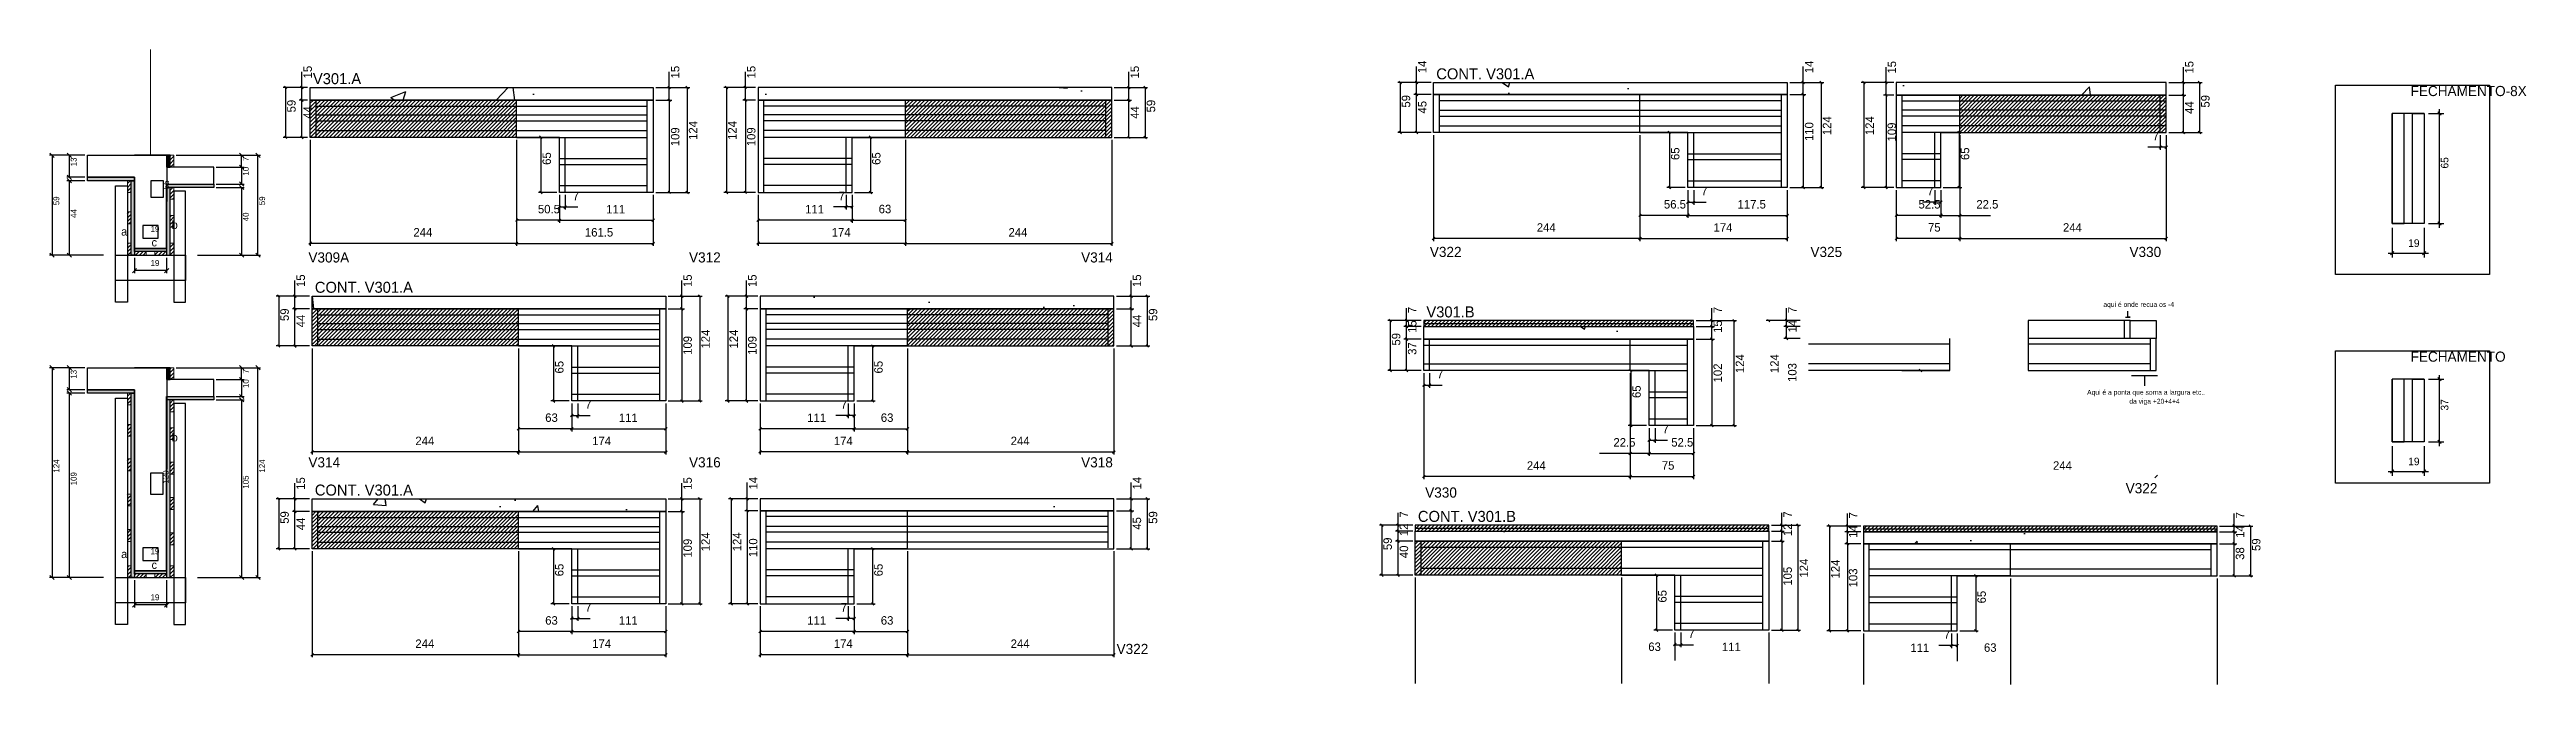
# Model space of a CAD drawing. Header units: metres. Extents: x 1999 to 8100, y 6610 to 8323.
# Drawn here: x 5172 to 8100, y 7572 to 8323 of the extents above; entities that cross this region are included whole.
import ezdxf

# ---------------------------------------------------------------- set-up
doc = ezdxf.new("R2010")
doc.units = ezdxf.units.M
for name, color, linetype in [('5', 7, 'Continuous'), ('CONCRETO', 7, 'Continuous'), ('COTA', 7, 'Continuous'), ('Cota Seção (2x)', 7, 'Continuous'), ('Cotas', 7, 'Continuous'), ('detalhes', 7, 'Continuous'), ('Hachura', 7, 'Continuous'), ('Madeira', 7, 'Continuous'), ('Painéis', 7, 'Continuous'), ('REAPROVEITAMENTO', 7, 'Continuous'), ('SARR_2.2x7', 7, 'Continuous'), ('SARR_3.5x7', 7, 'Continuous'), ('TEXTO PILAR', 7, 'Continuous'), ('Texto Seção', 7, 'Continuous')]:
    doc.layers.add(name, color=color, linetype=linetype)

msp = doc.modelspace()

# ---------------------------------------------------------------- texts
at = {"layer": '5', "color": 5, "lineweight": 25}
for s, p in [('V309A', (5477.8, 8071.1)), ('V312', (5927.7, 8071.1)), ('V314', (6391.2, 8071.1)), ('V322', (6803.4, 8077.6)), ('V325', (7253.3, 8077.6)), ('V330', (7630.4, 8077.6)), ('V314', (5477.8, 7828.9)), ('V316', (5927.7, 7828.9)), ('V318', (6391.2, 7828.9)), ('V330', (6797.9, 7793.2)), ('V322', (7625.9, 7798.3)), ('V322', (6433.1, 7608.3))]:
    msp.add_text(s, height=12, rotation=0, dxfattribs=at).set_placement(p)
at = {"layer": 'COTA', "color": 240, "lineweight": 25}
for s, height, p in [('7', 10, (7657.9, 8215.5)), ('7', 10, (5790.3, 8144.7)), ('7', 10, (6104.5, 8144.7)), ('7', 10, (7124.2, 8150.5)), ('7', 10, (7391.4, 8150.5)), ('19', 9, (7959.9, 8089.5)), ('7', 10, (6811.9, 7934.1)), ('7', 10, (5805, 7898.2)), ('7', 10, (6107.1, 7898.2)), ('7', 10, (7078.4, 7869.1)), ('19', 9, (7959.9, 7831.4)), ('7', 10, (5805, 7658.5)), ('7', 10, (6107.1, 7658.5)), ('7', 10, (7109, 7627.3)), ('7', 10, (7411, 7626.3))]:
    msp.add_text(s, height=height, dxfattribs=at).set_placement(p)
at = {"layer": 'COTA', "color": 1, "lineweight": 25}
for s, p in [('13', (5203.8, 8184.8)), ('10', (5407.3, 8173.8)), ('7', (5407.3, 8190.8)), ('59', (5183.3, 8138.8)), ('59', (5426.6, 8138.8)), ('44', (5203.8, 8123.8)), ('40', (5407.3, 8119.8)), ('13', (5203.8, 7933.7)), ('7', (5407.3, 7939.7)), ('10', (5407.3, 7922.7)), ('124', (5183.3, 7822.7)), ('109', (5203.8, 7807.7)), ('105', (5407.3, 7803.7)), ('124', (5426.6, 7822.7))]:
    msp.add_text(s, height=7, rotation=90, dxfattribs=at).set_placement(p)
at = {"layer": 'COTA', "color": 240, "lineweight": 25}
for s, p in [('65', (8007.4, 8182.2)), ('37', (8007.4, 7896.1))]:
    msp.add_text(s, height=9, rotation=90, dxfattribs=at).set_placement(p)
at = {"layer": 'COTA', "color": 1, "lineweight": 25}
for p in [(5291.2, 8067), (5291.2, 7671.8)]:
    msp.add_text('19', height=7, dxfattribs=at).set_placement(p)
at = {"layer": 'Cota Seção (2x)', "color": 1, "lineweight": 25}
for s, p in [('55', (5313.1, 8157.8)), ('120', (5312.7, 7809.7))]:
    msp.add_text(s, height=7, rotation=90, dxfattribs=at).set_placement(p)
for p in [(5291.2, 8107.3), (5291.2, 7726.2)]:
    msp.add_text('19', height=7, dxfattribs=at).set_placement(p)
at = {"layer": 'detalhes', "color": 4, "lineweight": 25}
for s, p in [('a', (5256.5, 8102.9)), ('b', (5316.2, 8110.8)), ('c', (5292.4, 8090.1)), ('b', (5316.2, 7859.7)), ('a', (5256.5, 7721.7)), ('c', (5292.4, 7708.9))]:
    msp.add_text(s, height=9.6, dxfattribs=at).set_placement(p)
at = {"layer": 'Painéis', "color": 240, "lineweight": 25}
for s, p in [('15', (5481.9, 8288.7)), ('15', (5916.3, 8288.7)), ('15', (6006.2, 8288.7)), ('15', (6459.6, 8288.7)), ('14', (6799.4, 8294.8)), ('14', (7256.7, 8294.8)), ('15', (7354.5, 8294.4)), ('15', (7706, 8294.4)), ('59', (5462.7, 8248.5)), ('59', (6478.7, 8248.5)), ('59', (6780.2, 8254.2)), ('45', (6799.4, 8247.2)), ('44', (7706.1, 8246.7)), ('59', (7725.1, 8254.2)), ('44', (5481.9, 8241)), ('109', (5916.3, 8208.5)), ('124', (5937.5, 8216)), ('124', (5983.9, 8216)), ('109', (6006.2, 8208.5)), ('44', (6459.6, 8241)), ('110', (7256.7, 8214.7)), ('124', (7277.9, 8221.7)), ('124', (7328.3, 8221.7)), ('109', (7354.4, 8214.2)), ('65', (5764.5, 8186.5)), ('65', (6154, 8186.5)), ('65', (7098.4, 8192.2)), ('65', (7441, 8192.2)), ('15', (5473.7, 8042.1)), ('15', (5931, 8042.1)), ('15', (6007.5, 8042.1)), ('15', (6462.1, 8042.1)), ('59', (5454.6, 8001.9)), ('44', (5473.7, 7994.4)), ('44', (6462.2, 7994.4)), ('59', (6481.2, 8001.9)), ('7', (6787.6, 8011.2)), ('15', (6787.6, 7987.9)), ('7', (7148.7, 8011.2)), ('15', (7148.7, 7987.9)), ('7', (7237, 8011.2)), ('14', (7237, 7988.4)), ('109', (5931, 7961.9)), ('124', (5952.2, 7969.4)), ('124', (5985.5, 7969.4)), ('109', (6007.5, 7961.9)), ('59', (6768.5, 7972.9)), ('37', (6787.5, 7961.9)), ('65', (5779.3, 7939.9)), ('65', (6156.6, 7939.9)), ('102', (7148.7, 7929.4)), ('124', (7174.9, 7940.4)), ('124', (7215.8, 7940.4)), ('103', (7236.8, 7929.9)), ('65', (7052.7, 7910.9)), ('15', (5473.7, 7802.4)), ('15', (5931, 7802.4)), ('14', (6008.6, 7802.8)), ('14', (6462.2, 7802.8)), ('59', (5454.6, 7762.2)), ('44', (5473.7, 7754.7)), ('45', (6462.1, 7755.2)), ('59', (6481.2, 7762.2)), ('12', (6777.7, 7747.6)), ('7', (6777.7, 7769.5)), ('12', (7231.4, 7747.6)), ('7', (7231.3, 7769.5)), ('7', (7308.8, 7768.5)), ('14', (7308.8, 7745.6)), ('7', (7766.2, 7768.5)), ('14', (7766.2, 7745.6)), ('109', (5931, 7722.2)), ('124', (5952.2, 7729.7)), ('124', (5989.4, 7729.7)), ('110', (6008.5, 7722.7)), ('59', (6758.5, 7731.1)), ('40', (6777.7, 7721.6)), ('38', (7766, 7719.6)), ('59', (7785.2, 7730.1)), ('65', (5779.3, 7700.2)), ('65', (6156.6, 7700.2)), ('105', (7231.3, 7689.1)), ('124', (7250.5, 7698.6)), ('124', (7287.7, 7697.6)), ('103', (7308.7, 7687.1)), ('65', (7083.2, 7669.1)), ('65', (7460.6, 7668.1))]:
    msp.add_text(s, height=10, rotation=90, dxfattribs=at).set_placement(p)
for s, p in [('56.5', (7080.1, 8134.9)), ('117.5', (7167.1, 8134.9)), ('52.5', (7381, 8134.9)), ('22.5', (7449.4, 8134.9)), ('244', (5601.9, 8101.8)), ('50.5', (5749.1, 8129.2)), ('161.5', (5804.6, 8101.8)), ('111', (5829.9, 8129.1)), ('111', (6064.9, 8129.1)), ('174', (6096.4, 8101.8)), ('63', (6151.9, 8129.3)), ('244', (6305.4, 8101.8)), ('244', (6929.8, 8107.5)), ('174', (7138.8, 8107.5)), ('75', (7392.3, 8107.6)), ('244', (7551.8, 8107.5)), ('63', (5757.7, 7882.7)), ('111', (5844.7, 7882.5)), ('111', (6067.4, 7882.5)), ('63', (6154.4, 7882.7)), ('244', (5604.2, 7855.2)), ('174', (5813.2, 7855.2)), ('174', (6098.9, 7855.2)), ('244', (6307.9, 7855.2)), ('22.5', (7020.4, 7853.5)), ('52.5', (7088.8, 7853.5)), ('244', (6918.1, 7826.1)), ('75', (7077.6, 7826.2)), ('244', (7540, 7826.1)), ('63', (5757.7, 7643)), ('111', (5844.7, 7642.9)), ('111', (6067.4, 7642.9)), ('63', (6154.4, 7643)), ('244', (5604.2, 7615.5)), ('174', (5813.2, 7615.5)), ('174', (6098.9, 7615.5)), ('244', (6307.9, 7615.5)), ('63', (7061.6, 7611.9)), ('111', (7148.6, 7611.7)), ('111', (7371.4, 7610.7)), ('63', (7458.4, 7610.9))]:
    msp.add_text(s, height=10, dxfattribs=at).set_placement(p)
at = {"layer": 'TEXTO PILAR', "color": 3, "lineweight": 15}
for s, height, p in [('FECHAMENTO-8X', 12, (7962.7, 8267.8)), ('aqui é onde recua os -4', 5.764, (7599.5, 8018.6)), ('FECHAMENTO', 12, (7962.7, 7953.8)), ('Aqui é a ponta que soma a largura etc..', 5.764, (7580.3, 7914.8)), ('da viga +20+4+4', 5.764, (7630.2, 7904.2))]:
    msp.add_text(s, height=height, dxfattribs=at).set_placement(p)
at = {"layer": 'Texto Seção', "color": 7, "lineweight": 15}
for s, p in [('V301.A', (5483.1, 8281.9)), ('CONT. V301.A', (6811, 8287.6)), ('CONT. V301.A', (5485.4, 8035.3)), ('V301.B', (6799.3, 8006.2)), ('CONT. V301.A', (5485.4, 7795.6)), ('CONT. V301.B', (6789.3, 7764.5))]:
    msp.add_text(s, height=13, dxfattribs=at).set_placement(p)

# ---------------------------------------------------------------- hatches: boundary and pattern name
at = {"layer": 'COTA'}
h = msp.add_hatch(dxfattribs=at)
h.set_pattern_fill('AR-CONC')
h.paths.add_polyline_path([(5885.4, 8278), (5479.9, 8278), (5479.9, 8263), (5885.4, 8263), (5885.4, 8278)])
h = msp.add_hatch(dxfattribs=at)
h.set_pattern_fill('AR-CONC')
h.paths.add_polyline_path([(6009.4, 8278), (6427.4, 8278), (6427.4, 8264), (6009.4, 8264), (6009.4, 8278)])
h = msp.add_hatch(dxfattribs=at)
h.set_pattern_fill('AR-CONC')
h.paths.add_polyline_path([(7225.8, 8283.7), (6807.8, 8283.7), (6807.8, 8269.7), (7225.8, 8269.7), (7225.8, 8283.7)])
h = msp.add_hatch(dxfattribs=at)
h.set_pattern_fill('AR-CONC')
h.paths.add_polyline_path([(7354.8, 8283.7), (7354.8, 8268.7), (7673.8, 8268.7), (7673.8, 8283.7), (7354.8, 8283.7)])
h = msp.add_hatch(dxfattribs=at)
h.set_pattern_fill('AR-CONC')
h.paths.add_polyline_path([(5900.2, 8031.4), (5482.2, 8031.4), (5482.2, 8016.4), (5900.2, 8016.4), (5900.2, 8031.4)])
h = msp.add_hatch(dxfattribs=at)
h.set_pattern_fill('AR-CONC')
h.paths.add_polyline_path([(6011.9, 8031.4), (6429.9, 8031.4), (6429.9, 8016.4), (6011.9, 8016.4), (6011.9, 8031.4)])
h = msp.add_hatch(dxfattribs=at)
h.set_pattern_fill('AR-CONC')
h.paths.add_polyline_path([(7115.1, 7980.4), (7115.1, 7995.4), (6796.1, 7995.4), (6796.1, 7980.4), (7115.1, 7980.4)])
h = msp.add_hatch(dxfattribs=at)
h.set_pattern_fill('AR-CONC')
h.paths.add_polyline_path([(5900.2, 7791.7), (5482.2, 7791.7), (5482.2, 7776.7), (5900.2, 7776.7), (5900.2, 7791.7)])
h = msp.add_hatch(dxfattribs=at)
h.set_pattern_fill('AR-CONC')
h.paths.add_polyline_path([(6011.9, 7791.7), (6429.9, 7791.7), (6429.9, 7777.7), (6011.9, 7777.7), (6011.9, 7791.7)])
h = msp.add_hatch(dxfattribs=at)
h.set_pattern_fill('AR-CONC')
h.paths.add_polyline_path([(7204.1, 7753.6), (6786.1, 7753.6), (6786.1, 7741.6), (7204.1, 7741.6), (7204.1, 7753.6)])
h = msp.add_hatch(dxfattribs=at)
h.set_pattern_fill('AR-CONC')
h.paths.add_polyline_path([(7315.9, 7752.6), (7733.9, 7752.6), (7733.9, 7738.6), (7315.9, 7738.6), (7315.9, 7752.6)])
at = {"layer": 'Hachura'}
h = msp.add_hatch(color=7, dxfattribs=at)
h.dxf.hatch_style = 1
h.paths.add_polyline_path([(5216.6, 8167.8), (5216.6, 8171.8), (5272.2, 8171.8), (5272.2, 8167.8), (5216.6, 8167.8)])
h = msp.add_hatch(color=7, dxfattribs=at)
h.dxf.hatch_style = 1
h.paths.add_polyline_path([(5314.2, 8197.8), (5310.6, 8197.8), (5310.6, 8183.8), (5314.2, 8183.8), (5314.2, 8197.8)])
h = msp.add_hatch(dxfattribs=at)
h.set_pattern_fill('ANSI31')
h.paths.add_polyline_path([(5318.6, 8183.8), (5314.2, 8183.8), (5314.2, 8197.8), (5318.6, 8197.8), (5318.6, 8183.8)])
h = msp.add_hatch(dxfattribs=at)
h.set_pattern_fill('ANSI31')
h.paths.add_polyline_path([(5263.8, 8153.8), (5268.2, 8153.8), (5268.2, 8167.8), (5263.8, 8167.8), (5263.8, 8153.8)])
h = msp.add_hatch(color=7, dxfattribs=at)
h.dxf.hatch_style = 1
h.paths.add_polyline_path([(5268.2, 8167.8), (5272.2, 8167.8), (5272.2, 8079.8), (5268.2, 8079.8), (5268.2, 8167.8)])
h = msp.add_hatch(color=7, dxfattribs=at)
h.dxf.hatch_style = 1
h.paths.add_polyline_path([(5310.2, 8159.8), (5310.2, 8163.8), (5365.8, 8163.8), (5365.8, 8159.8), (5310.2, 8159.8)])
h = msp.add_hatch(color=7, dxfattribs=at)
h.dxf.hatch_style = 1
h.paths.add_polyline_path([(5310.2, 8159.8), (5314.2, 8159.8), (5314.2, 8079.8), (5310.2, 8079.8), (5310.2, 8159.8)])
h = msp.add_hatch(dxfattribs=at)
h.set_pattern_fill('ANSI31')
h.paths.add_polyline_path([(5318.6, 8145.8), (5314.2, 8145.8), (5314.2, 8159.8), (5318.6, 8159.8), (5318.6, 8145.8)])
h = msp.add_hatch(dxfattribs=at)
h.set_pattern_fill('ANSI31')
h.paths.add_polyline_path([(5263.8, 8116.8), (5268.2, 8116.8), (5268.2, 8130.8), (5263.8, 8130.8), (5263.8, 8116.8)])
h = msp.add_hatch(dxfattribs=at)
h.set_pattern_fill('ANSI31')
h.paths.add_polyline_path([(5318.6, 8112.8), (5314.2, 8112.8), (5314.2, 8126.8), (5318.6, 8126.8), (5318.6, 8112.8)])
h = msp.add_hatch(dxfattribs=at)
h.set_pattern_fill('ANSI31')
h.paths.add_polyline_path([(5263.8, 8079.8), (5268.2, 8079.8), (5268.2, 8093.8), (5263.8, 8093.8), (5263.8, 8079.8)])
h = msp.add_hatch(color=7, dxfattribs=at)
h.dxf.hatch_style = 1
h.paths.add_polyline_path([(5272.2, 8084.2), (5272.2, 8087.8), (5310.2, 8087.8), (5310.2, 8084.2), (5272.2, 8084.2)])
h = msp.add_hatch(dxfattribs=at)
h.set_pattern_fill('ANSI31')
h.paths.add_polyline_path([(5272.2, 8079.8), (5272.2, 8084.2), (5286.2, 8084.2), (5286.2, 8079.8), (5272.2, 8079.8)])
h = msp.add_hatch(dxfattribs=at)
h.set_pattern_fill('ANSI31')
h.paths.add_polyline_path([(5310.2, 8079.8), (5310.2, 8084.2), (5296.2, 8084.2), (5296.2, 8079.8), (5310.2, 8079.8)])
h = msp.add_hatch(dxfattribs=at)
h.set_pattern_fill('ANSI31')
h.paths.add_polyline_path([(5318.6, 8079.8), (5314.2, 8079.8), (5314.2, 8093.8), (5318.6, 8093.8), (5318.6, 8079.8)])
h = msp.add_hatch(color=7, dxfattribs=at)
h.dxf.hatch_style = 1
h.paths.add_polyline_path([(5314.2, 7946.7), (5310.6, 7946.7), (5310.6, 7932.7), (5314.2, 7932.7), (5314.2, 7946.7)])
h = msp.add_hatch(dxfattribs=at)
h.set_pattern_fill('ANSI31')
h.paths.add_polyline_path([(5318.6, 7932.7), (5314.2, 7932.7), (5314.2, 7946.7), (5318.6, 7946.7), (5318.6, 7932.7)])
h = msp.add_hatch(color=7, dxfattribs=at)
h.dxf.hatch_style = 1
h.paths.add_polyline_path([(5216.6, 7916.7), (5216.6, 7920.7), (5272.2, 7920.7), (5272.2, 7916.7), (5216.6, 7916.7)])
h = msp.add_hatch(dxfattribs=at)
h.set_pattern_fill('ANSI31')
h.paths.add_polyline_path([(5263.8, 7902.7), (5268.2, 7902.7), (5268.2, 7916.7), (5263.8, 7916.7), (5263.8, 7902.7)])
h = msp.add_hatch(color=7, dxfattribs=at)
h.dxf.hatch_style = 1
h.paths.add_polyline_path([(5268.2, 7916.7), (5272.2, 7916.7), (5272.2, 7698.7), (5268.2, 7698.7), (5268.2, 7916.7)])
h = msp.add_hatch(color=7, dxfattribs=at)
h.dxf.hatch_style = 1
h.paths.add_polyline_path([(5310.2, 7908.7), (5310.2, 7912.7), (5365.8, 7912.7), (5365.8, 7908.7), (5310.2, 7908.7)])
h = msp.add_hatch(color=7, dxfattribs=at)
h.dxf.hatch_style = 1
h.paths.add_polyline_path([(5310.2, 7908.7), (5314.2, 7908.7), (5314.2, 7698.7), (5310.2, 7698.7), (5310.2, 7908.7)])
h = msp.add_hatch(dxfattribs=at)
h.set_pattern_fill('ANSI31')
h.paths.add_polyline_path([(5318.6, 7894.7), (5314.2, 7894.7), (5314.2, 7908.7), (5318.6, 7908.7), (5318.6, 7894.7)])
h = msp.add_hatch(dxfattribs=at)
h.set_pattern_fill('ANSI31')
h.paths.add_polyline_path([(5263.8, 7865.7), (5268.2, 7865.7), (5268.2, 7879.7), (5263.8, 7879.7), (5263.8, 7865.7)])
h = msp.add_hatch(dxfattribs=at)
h.set_pattern_fill('ANSI31')
h.paths.add_polyline_path([(5318.6, 7861.7), (5314.2, 7861.7), (5314.2, 7875.7), (5318.6, 7875.7), (5318.6, 7861.7)])
h = msp.add_hatch(dxfattribs=at)
h.set_pattern_fill('ANSI31')
h.paths.add_polyline_path([(5263.8, 7824.9), (5268.2, 7824.9), (5268.2, 7838.9), (5263.8, 7838.9), (5263.8, 7824.9)])
h = msp.add_hatch(dxfattribs=at)
h.set_pattern_fill('ANSI31')
h.paths.add_polyline_path([(5318.6, 7820.9), (5314.2, 7820.9), (5314.2, 7834.9), (5318.6, 7834.9), (5318.6, 7820.9)])
h = msp.add_hatch(dxfattribs=at)
h.set_pattern_fill('ANSI31')
h.paths.add_polyline_path([(5263.8, 7783.3), (5268.2, 7783.3), (5268.2, 7797.3), (5263.8, 7797.3), (5263.8, 7783.3)])
h = msp.add_hatch(dxfattribs=at)
h.set_pattern_fill('ANSI31')
h.paths.add_polyline_path([(5318.6, 7779.3), (5314.2, 7779.3), (5314.2, 7793.3), (5318.6, 7793.3), (5318.6, 7779.3)])
h = msp.add_hatch(dxfattribs=at)
h.set_pattern_fill('ANSI31')
h.paths.add_polyline_path([(5263.8, 7741.4), (5268.2, 7741.4), (5268.2, 7755.4), (5263.8, 7755.4), (5263.8, 7741.4)])
h = msp.add_hatch(dxfattribs=at)
h.set_pattern_fill('ANSI31')
h.paths.add_polyline_path([(5318.6, 7737.4), (5314.2, 7737.4), (5314.2, 7751.4), (5318.6, 7751.4), (5318.6, 7737.4)])
h = msp.add_hatch(dxfattribs=at)
h.set_pattern_fill('ANSI31')
h.paths.add_polyline_path([(5263.8, 7698.7), (5268.2, 7698.7), (5268.2, 7712.7), (5263.8, 7712.7), (5263.8, 7698.7)])
h = msp.add_hatch(color=7, dxfattribs=at)
h.dxf.hatch_style = 1
h.paths.add_polyline_path([(5272.2, 7703.1), (5272.2, 7706.7), (5310.2, 7706.7), (5310.2, 7703.1), (5272.2, 7703.1)])
h = msp.add_hatch(dxfattribs=at)
h.set_pattern_fill('ANSI31')
h.paths.add_polyline_path([(5272.2, 7698.7), (5272.2, 7703.1), (5286.2, 7703.1), (5286.2, 7698.7), (5272.2, 7698.7)])
h = msp.add_hatch(dxfattribs=at)
h.set_pattern_fill('ANSI31')
h.paths.add_polyline_path([(5310.2, 7698.7), (5310.2, 7703.1), (5296.2, 7703.1), (5296.2, 7698.7), (5310.2, 7698.7)])
h = msp.add_hatch(dxfattribs=at)
h.set_pattern_fill('ANSI31')
h.paths.add_polyline_path([(5318.6, 7698.7), (5314.2, 7698.7), (5314.2, 7712.7), (5318.6, 7712.7), (5318.6, 7698.7)])
at = {"layer": 'REAPROVEITAMENTO'}
h = msp.add_hatch(dxfattribs=at)
h.set_pattern_fill('ANSI31')
h.paths.add_polyline_path([(5479.9, 8263), (5479.9, 8219), (5723.9, 8219), (5723.9, 8263), (5479.9, 8263)])
h = msp.add_hatch(dxfattribs=at)
h.set_pattern_fill('ANSI31')
h.paths.add_polyline_path([(6183.4, 8263), (6183.4, 8219), (6427.4, 8219), (6427.4, 8263), (6183.4, 8263)])
h = msp.add_hatch(dxfattribs=at)
h.set_pattern_fill('ANSI31')
h.paths.add_polyline_path([(7429.8, 8268.7), (7429.8, 8224.7), (7673.8, 8224.7), (7673.8, 8268.7), (7429.8, 8268.7), (7429.8, 8268.7)])
h = msp.add_hatch(dxfattribs=at)
h.set_pattern_fill('ANSI31')
h.paths.add_polyline_path([(5482.2, 8016.4), (5482.2, 7972.4), (5726.2, 7972.4), (5726.2, 8016.4), (5482.2, 8016.4)])
h = msp.add_hatch(dxfattribs=at)
h.set_pattern_fill('ANSI31')
h.paths.add_polyline_path([(6185.9, 8016.4), (6185.9, 7972.4), (6429.9, 7972.4), (6429.9, 8016.4), (6185.9, 8016.4)])
h = msp.add_hatch(dxfattribs=at)
h.set_pattern_fill('ANSI31')
h.paths.add_polyline_path([(6796.1, 8002.4), (6796.1, 7995.4), (7040.1, 7995.4), (7040.1, 8002.4), (6796.1, 8002.4), (6796.1, 8002.4)])
h = msp.add_hatch(dxfattribs=at)
h.set_pattern_fill('ANSI31')
h.paths.add_polyline_path([(6953.6, 8002.4), (6953.6, 7995.4), (7115.1, 7995.4), (7115.1, 8002.4), (6953.6, 8002.4), (6953.6, 8002.4)])
h = msp.add_hatch(dxfattribs=at)
h.set_pattern_fill('ANSI31')
h.paths.add_polyline_path([(5482.2, 7776.7), (5482.2, 7732.7), (5726.2, 7732.7), (5726.2, 7776.7), (5482.2, 7776.7)])
h = msp.add_hatch(dxfattribs=at)
h.set_pattern_fill('ANSI31')
h.paths.add_polyline_path([(6786.1, 7760.6), (6786.1, 7753.6), (7042.6, 7753.6), (7042.6, 7760.6), (6786.1, 7760.6)])
h = msp.add_hatch(dxfattribs=at)
h.set_pattern_fill('ANSI31')
h.paths.add_polyline_path([(7042.6, 7760.6), (7042.6, 7753.6), (7204.1, 7753.6), (7204.1, 7760.6), (7042.6, 7760.6), (7042.6, 7760.6)])
h = msp.add_hatch(dxfattribs=at)
h.set_pattern_fill('ANSI31')
h.paths.add_polyline_path([(7315.9, 7759.6), (7315.9, 7752.6), (7572.4, 7752.6), (7572.4, 7759.6), (7315.9, 7759.6)])
h = msp.add_hatch(dxfattribs=at)
h.set_pattern_fill('ANSI31')
h.paths.add_polyline_path([(7572.4, 7759.6), (7572.4, 7752.6), (7733.9, 7752.6), (7733.9, 7759.6), (7572.4, 7759.6), (7572.4, 7759.6)])
h = msp.add_hatch(dxfattribs=at)
h.set_pattern_fill('ANSI31')
h.paths.add_polyline_path([(6786.1, 7741.6), (6786.1, 7701.6), (7030.1, 7701.6), (7030.1, 7741.6), (6786.1, 7741.6)])

# ---------------------------------------------------------------- linework, layer by layer
for p, q in [((7510.8, 8002.4), (7510.8, 7943.4)), ((7625.7, 8006.6), (7631.2, 8006.6)), ((7628.5, 8006.6), (7628.5, 8013.7)), ((7631.2, 8006.6), (7628.5, 8006.6)), ((7662, 7981.4), (7631.4, 7981.4)), ((7632.6, 7937.5), (7663.5, 7937.5)), ((7648.1, 7937.5), (7648.1, 7925.4))]:
    msp.add_line(p, q)
at = {"layer": 'CONCRETO', "color": 251, "lineweight": 25}
for points in [[(5216.6, 8171.8), (5216.6, 8197.8), (5272.2, 8197.8), (5272.2, 8197.8), (5310.6, 8197.8), (5310.2, 8087.8), (5272.2, 8087.8), (5272.2, 8171.8)], [(5216.6, 7920.7), (5216.6, 7946.7), (5272.2, 7946.7), (5272.2, 7946.7), (5310.6, 7946.7), (5310.2, 7706.7), (5272.2, 7706.7), (5272.2, 7920.7)]]:
    msp.add_lwpolyline(points, close=True, dxfattribs=at)
for points in [[(5272.2, 8167.8), (5272.2, 8087.8), (5310.2, 8087.8), (5310.2, 8163.8), (5365.8, 8163.8), (5365.8, 8183.8), (5310.6, 8183.8), (5310.6, 8197.8), (5272.2, 8197.8)], [(5272.2, 7916.7), (5272.2, 7706.7), (5310.2, 7706.7), (5310.2, 7912.7), (5365.8, 7912.7), (5365.8, 7932.7), (5310.6, 7932.7), (5310.6, 7946.7), (5272.2, 7946.7)]]:
    msp.add_lwpolyline(points, dxfattribs=at)
at = {"layer": 'COTA', "color": 4, "lineweight": 25}
for p, q in [((7983.9, 8247.2), (8001.9, 8247.2)), ((7996.9, 8112.2), (7996.9, 8252.2)), ((7666.8, 8207.4), (7652.1, 8207.4)), ((7666.8, 8221.7), (7666.8, 8204.4)), ((7673.8, 8207.4), (7666.8, 8207.4)), ((7673.8, 8221.7), (7673.8, 8204.4)), ((5213.6, 8197.8), (5171.8, 8197.8)), ((5174.8, 8197.8), (5174.8, 8079.8)), ((5213.6, 8197.8), (5192.3, 8197.8)), ((5213.6, 8171.8), (5192.3, 8171.8)), ((5195.3, 8171.8), (5195.3, 8197.8)), ((5321.6, 8197.8), (5421.1, 8197.8)), ((5368.8, 8197.8), (5401.8, 8197.8)), ((5368.8, 8183.8), (5401.8, 8183.8)), ((5368.8, 8183.8), (5401.8, 8183.8)), ((5398.8, 8183.8), (5398.8, 8197.8)), ((5398.8, 8183.8), (5398.8, 8163.8)), ((5418.1, 8079.8), (5418.1, 8197.8)), ((5213.6, 8167.8), (5192.3, 8167.8)), ((5195.3, 8079.8), (5195.3, 8167.8)), ((5368.8, 8163.8), (5401.8, 8163.8)), ((5368.8, 8159.8), (5401.8, 8159.8)), ((5398.8, 8159.8), (5398.8, 8079.8)), ((5774.4, 8151), (5774.4, 8133.7)), ((5781.4, 8151), (5781.4, 8133.7)), ((6113.4, 8151), (6113.4, 8133.7)), ((6120.4, 8151), (6120.4, 8133.7)), ((7108.3, 8156.7), (7108.3, 8139.4)), ((7108.3, 8142.4), (7115.3, 8142.4)), ((7115.3, 8156.7), (7115.3, 8139.4)), ((7115.3, 8142.4), (7130, 8142.4)), ((7400.3, 8142.4), (7385.6, 8142.4)), ((7400.3, 8156.7), (7400.3, 8139.4)), ((7407.3, 8142.4), (7400.3, 8142.4)), ((7407.3, 8156.7), (7407.3, 8139.4)), ((5774.4, 8136.7), (5781.4, 8136.7)), ((5781.4, 8136.7), (5796.1, 8136.7)), ((6113.4, 8136.7), (6098.6, 8136.7)), ((6120.4, 8136.7), (6113.4, 8136.7)), ((7941, 8112.2), (7941, 8077)), ((7978.9, 8112.2), (7978.9, 8077)), ((7983.9, 8117.2), (8001.9, 8117.2)), ((7936, 8082), (7983.9, 8082)), ((5210.9, 8079.8), (5171.8, 8079.8)), ((5235.6, 8079.8), (5192.3, 8079.8)), ((5272.2, 8076.8), (5272.2, 8058.5)), ((5310.2, 8061.5), (5272.2, 8061.5)), ((5310.2, 8076.8), (5310.2, 8058.5)), ((5346.8, 8079.8), (5421.1, 8079.8)), ((5346.8, 8079.8), (5401.8, 8079.8)), ((5213.6, 7946.7), (5171.8, 7946.7)), ((5174.8, 7946.7), (5174.8, 7698.7)), ((5213.6, 7946.7), (5192.3, 7946.7)), ((5195.3, 7920.7), (5195.3, 7946.7)), ((5321.6, 7946.7), (5421.1, 7946.7)), ((5368.8, 7946.7), (5401.8, 7946.7)), ((5398.8, 7932.7), (5398.8, 7946.7)), ((5418.1, 7698.7), (5418.1, 7946.7)), ((6796.1, 7940.4), (6796.1, 7923)), ((6803.1, 7940.4), (6803.1, 7923)), ((7996.9, 7854.1), (7996.9, 7938.1)), ((5213.6, 7920.7), (5192.3, 7920.7)), ((5213.6, 7916.7), (5192.3, 7916.7)), ((5195.3, 7698.7), (5195.3, 7916.7)), ((5368.8, 7932.7), (5401.8, 7932.7)), ((5368.8, 7932.7), (5401.8, 7932.7)), ((5368.8, 7912.7), (5401.8, 7912.7)), ((5368.8, 7908.7), (5401.8, 7908.7)), ((5398.8, 7932.7), (5398.8, 7912.7)), ((5398.8, 7908.7), (5398.8, 7698.7)), ((6796.1, 7926), (6803.1, 7926)), ((6803.1, 7926), (6817.8, 7926)), ((7983.9, 7933.1), (8001.9, 7933.1)), ((5789.2, 7904.4), (5789.2, 7887.1)), ((5789.2, 7890.1), (5796.2, 7890.1)), ((5796.2, 7904.4), (5796.2, 7887.1)), ((5796.2, 7890.1), (5810.9, 7890.1)), ((6115.9, 7890.1), (6101.2, 7890.1)), ((6115.9, 7904.4), (6115.9, 7887.1)), ((6122.9, 7890.1), (6115.9, 7890.1)), ((6122.9, 7904.4), (6122.9, 7887.1)), ((7062.6, 7875.4), (7062.6, 7858)), ((7062.6, 7861), (7069.6, 7861)), ((7069.6, 7875.4), (7069.6, 7858)), ((7069.6, 7861), (7084.3, 7861)), ((7941, 7854.1), (7941, 7818.9)), ((7978.9, 7854.1), (7978.9, 7818.9)), ((7983.9, 7859.1), (8001.9, 7859.1)), ((7936, 7823.9), (7983.9, 7823.9)), ((5210.9, 7698.7), (5171.8, 7698.7)), ((5235.6, 7698.7), (5192.3, 7698.7)), ((5272.2, 7695.7), (5272.2, 7663.3)), ((5310.2, 7695.7), (5310.2, 7663.3)), ((5346.8, 7698.7), (5421.1, 7698.7)), ((5346.8, 7698.7), (5401.8, 7698.7)), ((5310.2, 7666.3), (5272.2, 7666.3)), ((5789.2, 7664.7), (5789.2, 7647.4)), ((5789.2, 7650.4), (5796.2, 7650.4)), ((5796.2, 7664.7), (5796.2, 7647.4)), ((5796.2, 7650.4), (5810.9, 7650.4)), ((6115.9, 7650.4), (6101.2, 7650.4)), ((6115.9, 7664.7), (6115.9, 7647.4)), ((6122.9, 7650.4), (6115.9, 7650.4)), ((6122.9, 7664.7), (6122.9, 7647.4)), ((7093.1, 7633.6), (7093.1, 7616.3)), ((7093.1, 7619.3), (7100.1, 7619.3)), ((7100.1, 7633.6), (7100.1, 7616.3)), ((7100.1, 7619.3), (7114.9, 7619.3)), ((7419.9, 7618.3), (7405.2, 7618.3)), ((7419.9, 7632.6), (7419.9, 7615.3)), ((7426.9, 7618.3), (7419.9, 7618.3)), ((7426.9, 7632.6), (7426.9, 7615.3))]:
    msp.add_line(p, q, dxfattribs=at)
at = {"layer": 'COTA', "color": 0, "lineweight": 25}
for p, q in [((7668.3, 8208.9), (7665.3, 8205.9)), ((7672.3, 8205.9), (7675.3, 8208.9)), ((7109.8, 8143.9), (7106.8, 8140.9)), ((7113.8, 8140.9), (7116.8, 8143.9)), ((7401.8, 8143.9), (7398.8, 8140.9)), ((7405.8, 8140.9), (7408.8, 8143.9)), ((5775.9, 8138.2), (5772.9, 8135.2)), ((5779.9, 8135.2), (5782.9, 8138.2)), ((6114.9, 8138.2), (6111.9, 8135.2)), ((6118.9, 8135.2), (6121.9, 8138.2)), ((6797.6, 7927.5), (6794.6, 7924.5)), ((6801.6, 7924.5), (6804.6, 7927.5)), ((5790.7, 7891.6), (5787.7, 7888.6)), ((5794.7, 7888.6), (5797.7, 7891.6)), ((6117.4, 7891.6), (6114.4, 7888.6)), ((6121.4, 7888.6), (6124.4, 7891.6)), ((7064.1, 7862.5), (7061.1, 7859.5)), ((7068.1, 7859.5), (7071.1, 7862.5)), ((5790.7, 7651.9), (5787.7, 7648.9)), ((5794.7, 7648.9), (5797.7, 7651.9)), ((6117.4, 7651.9), (6114.4, 7648.9)), ((6121.4, 7648.9), (6124.4, 7651.9)), ((7094.6, 7620.8), (7091.6, 7617.8)), ((7098.6, 7617.8), (7101.6, 7620.8)), ((7421.4, 7619.8), (7418.4, 7616.8)), ((7425.4, 7616.8), (7428.4, 7619.8))]:
    msp.add_line(p, q, dxfattribs=at)
at = {"layer": 'COTA', "color": 241, "lineweight": 25}
for points in [[(5479.9, 8278), (5885.4, 8278), (5885.4, 8263), (5479.9, 8263)], [(6427.4, 8278), (6009.4, 8278), (6009.4, 8263), (6427.4, 8263)], [(6807.8, 8283.7), (7225.8, 8283.7), (7225.8, 8269.7), (6807.8, 8269.7)], [(7673.8, 8283.7), (7354.8, 8283.7), (7354.8, 8268.7), (7673.8, 8268.7)], [(5482.2, 8031.4), (5900.2, 8031.4), (5900.2, 8016.4), (5482.2, 8016.4)], [(6429.9, 8031.4), (6011.9, 8031.4), (6011.9, 8016.4), (6429.9, 8016.4)], [(6796.1, 7995.4), (7115.1, 7995.4), (7115.1, 7980.4), (6796.1, 7980.4)], [(7631.4, 8002.4), (7662, 8002.4), (7662, 7981.4), (7631.4, 7981.4)], [(5482.2, 7791.7), (5900.2, 7791.7), (5900.2, 7776.7), (5482.2, 7776.7)], [(6429.9, 7791.7), (6011.9, 7791.7), (6011.9, 7777.7), (6429.9, 7777.7)], [(6786.1, 7753.6), (7204.1, 7753.6), (7204.1, 7741.6), (6786.1, 7741.6)], [(7733.9, 7752.6), (7315.9, 7752.6), (7315.9, 7738.6), (7733.9, 7738.6)]]:
    msp.add_lwpolyline(points, close=True, dxfattribs=at)
at = {"layer": 'COTA', "color": 0, "lineweight": 25}
for points in [[(7998.9, 8245.2), (7994.9, 8249.2)], [(5177.3, 8195.3), (5172.3, 8200.3)], [(5197.8, 8195.3), (5192.8, 8200.3)], [(5401.3, 8195.3), (5396.3, 8200.3)], [(5420.6, 8195.3), (5415.6, 8200.3)], [(5192.8, 8174.3), (5197.8, 8169.3)], [(5197.8, 8165.3), (5192.8, 8170.3)], [(5401.3, 8181.3), (5396.3, 8186.3)], [(5396.3, 8186.3), (5401.3, 8181.3)], [(5396.3, 8166.3), (5401.3, 8161.3)], [(5401.3, 8157.3), (5396.3, 8162.3)], [(7994.9, 8119.2), (7998.9, 8115.2)], [(5172.3, 8082.3), (5177.3, 8077.3)], [(5192.8, 8082.3), (5197.8, 8077.3)], [(5396.3, 8082.3), (5401.3, 8077.3)], [(5415.6, 8082.3), (5420.6, 8077.3)], [(7943, 8084), (7939, 8080)], [(7976.9, 8080), (7980.9, 8084)], [(5274.7, 8064), (5269.7, 8059)], [(5307.7, 8059), (5312.7, 8064)], [(5177.3, 7944.2), (5172.3, 7949.2)], [(5197.8, 7944.2), (5192.8, 7949.2)], [(5401.3, 7944.2), (5396.3, 7949.2)], [(5401.3, 7930.2), (5396.3, 7935.2)], [(5396.3, 7935.2), (5401.3, 7930.2)], [(5420.6, 7944.2), (5415.6, 7949.2)], [(7998.9, 7931.1), (7994.9, 7935.1)], [(5192.8, 7923.2), (5197.8, 7918.2)], [(5197.8, 7914.2), (5192.8, 7919.2)], [(5396.3, 7915.2), (5401.3, 7910.2)], [(5401.3, 7906.2), (5396.3, 7911.2)], [(7994.9, 7861.1), (7998.9, 7857.1)], [(7943, 7825.9), (7939, 7821.9)], [(7976.9, 7821.9), (7980.9, 7825.9)], [(5172.3, 7701.2), (5177.3, 7696.2)], [(5192.8, 7701.2), (5197.8, 7696.2)], [(5396.3, 7701.2), (5401.3, 7696.2)], [(5415.6, 7701.2), (5420.6, 7696.2)], [(5274.7, 7668.8), (5269.7, 7663.8)], [(5307.7, 7663.8), (5312.7, 7668.8)]]:
    msp.add_lwpolyline(points, dxfattribs=at)
at = {"layer": 'Cota Seção (2x)', "color": 180, "lineweight": 25}
for p, q in [((5306.6, 8167.5), (5291.6, 8167.5)), ((5291.6, 8167.5), (5291.6, 8148.2)), ((5291.6, 8148.2), (5306.6, 8148.2)), ((5306.6, 8148.2), (5306.6, 8167.5)), ((5300.2, 8114.8), (5282.2, 8114.8)), ((5282.2, 8114.8), (5282.2, 8099.8)), ((5300.2, 8099.8), (5300.2, 8114.8)), ((5282.2, 8099.8), (5300.2, 8099.8)), ((5306.2, 7822.2), (5291.2, 7822.2)), ((5291.2, 7822.2), (5291.2, 7797.2)), ((5306.2, 7797.2), (5306.2, 7822.2)), ((5291.2, 7797.2), (5306.2, 7797.2)), ((5300.2, 7733.7), (5282.2, 7733.7)), ((5282.2, 7733.7), (5282.2, 7718.7)), ((5300.2, 7718.7), (5300.2, 7733.7)), ((5282.2, 7718.7), (5300.2, 7718.7))]:
    msp.add_line(p, q, dxfattribs=at)
at = {"layer": 'Cotas', "color": 1, "lineweight": 25}
for points in [[(7874.1, 8280.6), (8056, 8280.6), (8056, 8057), (7874.1, 8057)], [(7874.1, 7966.5), (8056, 7966.5), (8056, 7810.2), (7874.1, 7810.2)]]:
    msp.add_lwpolyline(points, close=True, dxfattribs=at)
at = {"layer": 'Madeira', "color": 126, "lineweight": 18}
for points in [[(5318.6, 8183.8), (5314.2, 8183.8), (5314.2, 8197.8), (5318.6, 8197.8)], [(5263.8, 8153.8), (5268.2, 8153.8), (5268.2, 8167.8), (5263.8, 8167.8)], [(5318.6, 8145.8), (5314.2, 8145.8), (5314.2, 8159.8), (5318.6, 8159.8)], [(5263.8, 8116.8), (5268.2, 8116.8), (5268.2, 8130.8), (5263.8, 8130.8)], [(5318.6, 8112.8), (5314.2, 8112.8), (5314.2, 8126.8), (5318.6, 8126.8)], [(5263.8, 8079.8), (5268.2, 8079.8), (5268.2, 8093.8), (5263.8, 8093.8)], [(5272.2, 8079.8), (5272.2, 8084.2), (5286.2, 8084.2), (5286.2, 8079.8)], [(5310.2, 8079.8), (5310.2, 8084.2), (5296.2, 8084.2), (5296.2, 8079.8)], [(5318.6, 8079.8), (5314.2, 8079.8), (5314.2, 8093.8), (5318.6, 8093.8)], [(5318.6, 7932.7), (5314.2, 7932.7), (5314.2, 7946.7), (5318.6, 7946.7)], [(5263.8, 7902.7), (5268.2, 7902.7), (5268.2, 7916.7), (5263.8, 7916.7)], [(5318.6, 7894.7), (5314.2, 7894.7), (5314.2, 7908.7), (5318.6, 7908.7)], [(5263.8, 7865.7), (5268.2, 7865.7), (5268.2, 7879.7), (5263.8, 7879.7)], [(5318.6, 7861.7), (5314.2, 7861.7), (5314.2, 7875.7), (5318.6, 7875.7)], [(5263.8, 7824.9), (5268.2, 7824.9), (5268.2, 7838.9), (5263.8, 7838.9)], [(5318.6, 7820.9), (5314.2, 7820.9), (5314.2, 7834.9), (5318.6, 7834.9)], [(5263.8, 7783.3), (5268.2, 7783.3), (5268.2, 7797.3), (5263.8, 7797.3)], [(5318.6, 7779.3), (5314.2, 7779.3), (5314.2, 7793.3), (5318.6, 7793.3)], [(5263.8, 7741.4), (5268.2, 7741.4), (5268.2, 7755.4), (5263.8, 7755.4)], [(5318.6, 7737.4), (5314.2, 7737.4), (5314.2, 7751.4), (5318.6, 7751.4)], [(5263.8, 7698.7), (5268.2, 7698.7), (5268.2, 7712.7), (5263.8, 7712.7)], [(5272.2, 7698.7), (5272.2, 7703.1), (5286.2, 7703.1), (5286.2, 7698.7)], [(5310.2, 7698.7), (5310.2, 7703.1), (5296.2, 7703.1), (5296.2, 7698.7)], [(5318.6, 7698.7), (5314.2, 7698.7), (5314.2, 7712.7), (5318.6, 7712.7)]]:
    msp.add_lwpolyline(points, close=True, dxfattribs=at)
at = {"layer": 'Painéis', "color": 4, "lineweight": 25}
for p, q in [((5470, 8278), (5470, 8296.4)), ((5904.4, 8278), (5904.4, 8296.4)), ((5994.3, 8278), (5994.3, 8296.4)), ((6447.7, 8278), (6447.7, 8296.4)), ((6787.5, 8283.7), (6787.5, 8302.9)), ((7244.8, 8283.7), (7244.8, 8302.9)), ((7342.6, 8283.7), (7342.6, 8302.1)), ((7694.1, 8283.7), (7694.1, 8302.1)), ((5476.9, 8278), (5447.9, 8278)), ((5450.9, 8278), (5450.9, 8219)), ((5476.9, 8278), (5467, 8278)), ((5476.9, 8263), (5467, 8263)), ((5476.9, 8263), (5467, 8263)), ((5470, 8263), (5470, 8278)), ((5470, 8219), (5470, 8263)), ((5888.4, 8278), (5907.4, 8278)), ((5888.4, 8278), (5928.6, 8278)), ((5888.4, 8263), (5907.4, 8263)), ((5888.4, 8263), (5907.4, 8263)), ((5904.4, 8263), (5904.4, 8278)), ((5904.4, 8263), (5904.4, 8154)), ((5925.6, 8278), (5925.6, 8154)), ((6006.4, 8278), (5969, 8278)), ((5972, 8278), (5972, 8154)), ((6006.4, 8278), (5991.3, 8278)), ((6006.4, 8263), (5991.3, 8263)), ((6006.4, 8263), (5991.3, 8263)), ((5994.3, 8263), (5994.3, 8278)), ((5994.3, 8263), (5994.3, 8154)), ((6430.4, 8278), (6450.7, 8278)), ((6430.4, 8278), (6469.8, 8278)), ((6430.4, 8263), (6450.7, 8263)), ((6430.4, 8263), (6450.7, 8263)), ((6447.7, 8263), (6447.7, 8278)), ((6447.7, 8219), (6447.7, 8263)), ((6466.8, 8278), (6466.8, 8219)), ((6804.8, 8283.7), (6765.4, 8283.7)), ((6768.4, 8283.7), (6768.4, 8224.7)), ((6804.8, 8283.7), (6784.5, 8283.7)), ((6804.8, 8269.7), (6784.5, 8269.7)), ((6804.8, 8269.7), (6784.5, 8269.7)), ((6787.5, 8269.7), (6787.5, 8283.7)), ((6787.5, 8224.7), (6787.5, 8269.7)), ((7228.8, 8283.7), (7247.8, 8283.7)), ((7228.8, 8283.7), (7269, 8283.7)), ((7228.8, 8269.7), (7247.8, 8269.7)), ((7228.8, 8269.7), (7247.8, 8269.7)), ((7244.8, 8269.7), (7244.8, 8283.7)), ((7244.8, 8269.7), (7244.8, 8159.7)), ((7266, 8283.7), (7266, 8159.7)), ((7351.8, 8283.7), (7313.4, 8283.7)), ((7316.4, 8283.7), (7316.4, 8159.7)), ((7351.8, 8283.7), (7339.6, 8283.7)), ((7351.8, 8268.7), (7339.6, 8268.7)), ((7351.8, 8268.7), (7339.6, 8268.7)), ((7342.6, 8268.7), (7342.6, 8283.7)), ((7342.6, 8268.7), (7342.6, 8159.7)), ((7676.8, 8283.7), (7697.1, 8283.7)), ((7676.8, 8283.7), (7716.2, 8283.7)), ((7676.8, 8268.7), (7697.1, 8268.7)), ((7676.8, 8268.7), (7697.1, 8268.7)), ((7694.1, 8268.7), (7694.1, 8283.7)), ((7694.1, 8224.7), (7694.1, 8268.7)), ((7713.2, 8283.7), (7713.2, 8224.7)), ((5476.9, 8219), (5447.9, 8219)), ((5476.9, 8219), (5467, 8219)), ((5479.9, 8216), (5479.9, 8090.7)), ((5723.9, 8216), (5723.9, 8090.7)), ((5723.9, 8216), (5723.9, 8090.7)), ((5771.4, 8219), (5749.6, 8219)), ((5752.6, 8219), (5752.6, 8154)), ((6123.4, 8219), (6145.1, 8219)), ((6142.1, 8219), (6142.1, 8154)), ((6183.4, 8216), (6183.4, 8090.7)), ((6183.4, 8216), (6183.4, 8090.7)), ((6427.4, 8216), (6427.4, 8090.7)), ((6430.4, 8219), (6450.7, 8219)), ((6430.4, 8219), (6469.8, 8219)), ((6804.8, 8224.7), (6765.4, 8224.7)), ((6804.8, 8224.7), (6784.5, 8224.7)), ((6807.8, 8221.7), (6807.8, 8096.4)), ((7051.8, 8221.7), (7051.8, 8096.4)), ((7051.8, 8221.7), (7051.8, 8096.4)), ((7105.3, 8224.7), (7083.5, 8224.7)), ((7086.5, 8224.7), (7086.5, 8159.7)), ((7410.3, 8224.7), (7432.1, 8224.7)), ((7429.1, 8224.7), (7429.1, 8159.7)), ((7429.8, 8221.7), (7429.8, 8096.4)), ((7429.8, 8221.7), (7429.8, 8096.4)), ((7673.8, 8221.7), (7673.8, 8096.4)), ((7676.8, 8224.7), (7697.1, 8224.7)), ((7676.8, 8224.7), (7716.2, 8224.7)), ((5723.9, 8151), (5723.9, 8118.1)), ((5771.4, 8154), (5749.6, 8154)), ((5774.4, 8151), (5774.4, 8118.1)), ((5774.4, 8151), (5774.4, 8118.1)), ((5885.4, 8151), (5885.4, 8090.7)), ((5885.4, 8151), (5885.4, 8118.1)), ((5888.4, 8154), (5907.4, 8154)), ((5888.4, 8154), (5928.6, 8154)), ((6006.4, 8154), (5969, 8154)), ((6006.4, 8154), (5991.3, 8154)), ((6009.4, 8151), (6009.4, 8090.7)), ((6009.4, 8151), (6009.4, 8118.1)), ((6120.4, 8151), (6120.4, 8118.1)), ((6120.4, 8151), (6120.4, 8118.1)), ((6123.4, 8154), (6145.1, 8154)), ((6183.4, 8151), (6183.4, 8118.1)), ((7051.8, 8156.7), (7051.8, 8123.8)), ((7105.3, 8159.7), (7083.5, 8159.7)), ((7108.3, 8156.7), (7108.3, 8123.8)), ((7108.3, 8156.7), (7108.3, 8123.8)), ((7225.8, 8156.7), (7225.8, 8096.4)), ((7225.8, 8156.7), (7225.8, 8123.8)), ((7228.8, 8159.7), (7247.8, 8159.7)), ((7228.8, 8159.7), (7269, 8159.7)), ((7351.8, 8159.7), (7313.4, 8159.7)), ((7351.8, 8159.7), (7339.6, 8159.7)), ((7354.8, 8156.7), (7354.8, 8096.4)), ((7354.8, 8156.7), (7354.8, 8123.8)), ((7407.3, 8156.7), (7407.3, 8123.8)), ((7407.3, 8156.7), (7407.3, 8123.8)), ((7410.3, 8159.7), (7432.1, 8159.7)), ((7429.8, 8156.7), (7429.8, 8123.8)), ((5774.4, 8121.1), (5723.9, 8121.1)), ((5774.4, 8121.1), (5885.4, 8121.1)), ((6120.4, 8121.1), (6009.4, 8121.1)), ((6120.4, 8121.1), (6183.4, 8121.1)), ((7108.3, 8126.8), (7051.8, 8126.8)), ((7108.3, 8126.8), (7225.8, 8126.8)), ((7407.3, 8126.8), (7354.8, 8126.8)), ((7407.3, 8126.8), (7429.8, 8126.8)), ((7429.8, 8126.8), (7466.1, 8126.8)), ((5723.9, 8093.7), (5479.9, 8093.7)), ((5723.9, 8093.7), (5885.4, 8093.7)), ((6183.4, 8093.7), (6009.4, 8093.7)), ((6183.4, 8093.7), (6427.4, 8093.7)), ((7051.8, 8099.4), (6807.8, 8099.4)), ((7051.8, 8099.4), (7225.8, 8099.4)), ((7429.8, 8099.4), (7354.8, 8099.4)), ((7429.8, 8099.4), (7673.8, 8099.4)), ((5479.2, 8031.4), (5439.7, 8031.4)), ((5442.7, 8031.4), (5442.7, 7972.4)), ((5479.2, 8031.4), (5458.8, 8031.4)), ((5461.8, 8031.4), (5461.8, 8049.8)), ((5461.8, 8016.4), (5461.8, 8031.4)), ((5903.2, 8031.4), (5922.2, 8031.4)), ((5903.2, 8031.4), (5943.3, 8031.4)), ((5919.2, 8031.4), (5919.2, 8049.8)), ((5919.2, 8016.4), (5919.2, 8031.4)), ((5940.3, 8031.4), (5940.3, 7907.4)), ((6008.9, 8031.4), (5970.5, 8031.4)), ((5973.5, 8031.4), (5973.5, 7907.4)), ((6008.9, 8031.4), (5992.6, 8031.4)), ((5995.6, 8031.4), (5995.6, 8049.8)), ((5995.6, 8016.4), (5995.6, 8031.4)), ((6432.9, 8031.4), (6453.3, 8031.4)), ((6432.9, 8031.4), (6472.4, 8031.4)), ((6450.3, 8031.4), (6450.3, 8049.8)), ((6450.3, 8016.4), (6450.3, 8031.4)), ((6469.4, 8031.4), (6469.4, 7972.4)), ((5479.2, 8016.4), (5458.8, 8016.4)), ((5479.2, 8016.4), (5458.8, 8016.4)), ((5461.8, 7972.4), (5461.8, 8016.4)), ((5903.2, 8016.4), (5922.2, 8016.4)), ((5903.2, 8016.4), (5922.2, 8016.4)), ((5919.2, 8016.4), (5919.2, 7907.4)), ((6008.9, 8016.4), (5992.6, 8016.4)), ((6008.9, 8016.4), (5992.6, 8016.4)), ((5995.6, 7907.4), (5995.6, 8016.4)), ((6432.9, 8016.4), (6453.3, 8016.4)), ((6432.9, 8016.4), (6453.3, 8016.4)), ((6450.3, 7972.4), (6450.3, 8016.4)), ((6793.1, 8002.4), (6753.6, 8002.4)), ((6756.6, 8002.4), (6756.6, 7943.4)), ((6793.1, 8002.4), (6772.7, 8002.4)), ((6793.1, 7995.4), (6772.7, 7995.4)), ((6793.1, 7995.4), (6772.7, 7995.4)), ((6775.7, 8002.4), (6775.7, 8017.1)), ((6775.7, 7995.4), (6775.7, 8002.4)), ((6775.7, 7980.4), (6775.7, 7995.4)), ((7118.1, 8002.4), (7165.9, 8002.4)), ((7118.1, 8002.4), (7139.8, 8002.4)), ((7118.1, 7995.4), (7139.8, 7995.4)), ((7118.1, 7995.4), (7139.8, 7995.4)), ((7136.8, 8002.4), (7136.8, 8017.1)), ((7136.8, 7995.4), (7136.8, 8002.4)), ((7136.8, 7980.4), (7136.8, 7995.4)), ((7162.9, 8002.4), (7162.9, 7878.4)), ((7241, 8002.4), (7200.9, 8002.4)), ((7241, 8002.4), (7222, 8002.4)), ((7241, 7995.4), (7222, 7995.4)), ((7241, 7995.4), (7222, 7995.4)), ((7225, 8002.4), (7225, 8017.1)), ((7225, 7995.4), (7225, 8002.4)), ((7225, 7981.4), (7225, 7995.4)), ((5479.2, 7972.4), (5439.7, 7972.4)), ((5479.2, 7972.4), (5458.8, 7972.4)), ((5482.2, 7969.4), (5482.2, 7844.1)), ((5726.2, 7969.4), (5726.2, 7844.1)), ((5726.2, 7969.4), (5726.2, 7844.1)), ((5786.2, 7972.4), (5764.4, 7972.4)), ((5767.4, 7972.4), (5767.4, 7907.4)), ((6125.9, 7972.4), (6147.7, 7972.4)), ((6144.7, 7972.4), (6144.7, 7907.4)), ((6185.9, 7969.4), (6185.9, 7844.1)), ((6185.9, 7969.4), (6185.9, 7844.1)), ((6429.9, 7969.4), (6429.9, 7844.1)), ((6432.9, 7972.4), (6453.3, 7972.4)), ((6432.9, 7972.4), (6472.4, 7972.4)), ((6793.1, 7980.4), (6772.7, 7980.4)), ((6793.1, 7980.4), (6772.7, 7980.4)), ((6775.7, 7943.4), (6775.7, 7980.4)), ((7118.1, 7980.4), (7139.8, 7980.4)), ((7118.1, 7980.4), (7139.8, 7980.4)), ((7136.8, 7980.4), (7136.8, 7878.4)), ((7241, 7981.4), (7222, 7981.4)), ((7241, 7981.4), (7222, 7981.4)), ((6793.1, 7943.4), (6753.6, 7943.4)), ((6793.1, 7943.4), (6772.7, 7943.4)), ((6796.1, 7940.4), (6796.1, 7815.1)), ((7059.6, 7943.4), (7037.8, 7943.4)), ((7040.1, 7940.4), (7040.1, 7815.1)), ((7040.1, 7940.4), (7040.1, 7815.1)), ((7040.8, 7943.4), (7040.8, 7878.4)), ((7364.5, 7943.4), (7386.3, 7943.4)), ((5786.2, 7907.4), (5764.4, 7907.4)), ((5903.2, 7907.4), (5922.2, 7907.4)), ((5903.2, 7907.4), (5943.3, 7907.4)), ((6008.9, 7907.4), (5970.5, 7907.4)), ((6008.9, 7907.4), (5992.6, 7907.4)), ((6125.9, 7907.4), (6147.7, 7907.4)), ((5726.2, 7904.4), (5726.2, 7871.5)), ((5789.2, 7904.4), (5789.2, 7871.5)), ((5789.2, 7904.4), (5789.2, 7871.5)), ((5900.2, 7904.4), (5900.2, 7844.1)), ((5900.2, 7904.4), (5900.2, 7871.5)), ((6011.9, 7904.4), (6011.9, 7844.1)), ((6011.9, 7904.4), (6011.9, 7871.5)), ((6122.9, 7904.4), (6122.9, 7871.5)), ((6122.9, 7904.4), (6122.9, 7871.5)), ((6185.9, 7904.4), (6185.9, 7871.5)), ((7059.6, 7878.4), (7037.8, 7878.4)), ((7118.1, 7878.4), (7139.8, 7878.4)), ((7118.1, 7878.4), (7165.9, 7878.4)), ((5726.2, 7847.1), (5482.2, 7847.1)), ((5789.2, 7874.5), (5726.2, 7874.5)), ((5726.2, 7847.1), (5900.2, 7847.1)), ((5789.2, 7874.5), (5900.2, 7874.5)), ((6122.9, 7874.5), (6011.9, 7874.5)), ((6185.9, 7847.1), (6011.9, 7847.1)), ((6122.9, 7874.5), (6185.9, 7874.5)), ((6185.9, 7847.1), (6429.9, 7847.1)), ((7040.1, 7875.4), (7040.1, 7842.4)), ((7062.6, 7875.4), (7062.6, 7842.4)), ((7062.6, 7875.4), (7062.6, 7842.4)), ((7115.1, 7875.4), (7115.1, 7815.1)), ((7115.1, 7875.4), (7115.1, 7842.4)), ((7040.1, 7818.1), (6796.1, 7818.1)), ((7040.1, 7845.4), (7003.8, 7845.4)), ((7062.6, 7845.4), (7040.1, 7845.4)), ((7040.1, 7818.1), (7115.1, 7818.1)), ((7062.6, 7845.4), (7115.1, 7845.4)), ((5479.2, 7791.7), (5439.7, 7791.7)), ((5442.7, 7791.7), (5442.7, 7732.7)), ((5479.2, 7791.7), (5458.8, 7791.7)), ((5461.8, 7791.7), (5461.8, 7810.1)), ((5461.8, 7776.7), (5461.8, 7791.7)), ((5903.2, 7791.7), (5922.2, 7791.7)), ((5903.2, 7791.7), (5943.3, 7791.7)), ((5919.2, 7791.7), (5919.2, 7810.1)), ((5919.2, 7776.7), (5919.2, 7791.7)), ((5940.3, 7791.7), (5940.3, 7667.7)), ((6008.9, 7791.7), (5974.5, 7791.7)), ((5977.5, 7791.7), (5977.5, 7667.7)), ((6008.9, 7791.7), (5993.6, 7791.7)), ((5996.6, 7791.7), (5996.6, 7810.9)), ((5996.6, 7777.7), (5996.6, 7791.7)), ((6432.9, 7791.7), (6453.3, 7791.7)), ((6432.9, 7791.7), (6472.4, 7791.7)), ((6450.3, 7791.7), (6450.3, 7810.9)), ((6450.3, 7777.7), (6450.3, 7791.7)), ((6469.4, 7791.7), (6469.4, 7732.7)), ((5479.2, 7776.7), (5458.8, 7776.7)), ((5479.2, 7776.7), (5458.8, 7776.7)), ((5461.8, 7732.7), (5461.8, 7776.7)), ((5903.2, 7776.7), (5922.2, 7776.7)), ((5903.2, 7776.7), (5922.2, 7776.7)), ((5919.2, 7776.7), (5919.2, 7667.7)), ((6008.9, 7777.7), (5993.6, 7777.7)), ((6008.9, 7777.7), (5993.6, 7777.7)), ((5996.6, 7777.7), (5996.6, 7667.7)), ((6432.9, 7777.7), (6453.3, 7777.7)), ((6432.9, 7777.7), (6453.3, 7777.7)), ((6450.3, 7732.7), (6450.3, 7777.7)), ((6783.1, 7760.6), (6743.7, 7760.6)), ((6746.7, 7760.6), (6746.7, 7701.6)), ((6783.1, 7760.6), (6762.8, 7760.6)), ((6765.8, 7760.6), (6765.8, 7775.3)), ((6765.8, 7753.6), (6765.8, 7760.6)), ((7207.1, 7760.6), (7241.5, 7760.6)), ((7207.1, 7760.6), (7222.4, 7760.6)), ((7219.4, 7760.6), (7219.4, 7775.3)), ((7219.4, 7753.6), (7219.4, 7760.6)), ((7238.5, 7760.6), (7238.5, 7636.6)), ((7312.9, 7759.6), (7272.7, 7759.6)), ((7275.7, 7759.6), (7275.7, 7635.6)), ((7312.9, 7759.6), (7293.9, 7759.6)), ((7296.9, 7759.6), (7296.9, 7774.3)), ((7296.9, 7752.6), (7296.9, 7759.6)), ((7736.9, 7759.6), (7776.3, 7759.6)), ((7736.9, 7759.6), (7757.2, 7759.6)), ((7754.2, 7759.6), (7754.2, 7774.3)), ((7754.2, 7752.6), (7754.2, 7759.6)), ((7773.3, 7759.6), (7773.3, 7700.6)), ((5479.2, 7732.7), (5439.7, 7732.7)), ((5479.2, 7732.7), (5458.8, 7732.7)), ((5482.2, 7729.7), (5482.2, 7604.4)), ((5726.2, 7729.7), (5726.2, 7604.4)), ((5726.2, 7729.7), (5726.2, 7604.4)), ((5786.2, 7732.7), (5764.4, 7732.7)), ((5767.4, 7732.7), (5767.4, 7667.7)), ((6125.9, 7732.7), (6147.7, 7732.7)), ((6144.7, 7732.7), (6144.7, 7667.7)), ((6185.9, 7729.7), (6185.9, 7604.4)), ((6185.9, 7729.7), (6185.9, 7604.4)), ((6429.9, 7729.7), (6429.9, 7604.4)), ((6432.9, 7732.7), (6453.3, 7732.7)), ((6432.9, 7732.7), (6472.4, 7732.7)), ((6783.1, 7753.6), (6762.8, 7753.6)), ((6783.1, 7753.6), (6762.8, 7753.6)), ((6783.1, 7741.6), (6762.8, 7741.6)), ((6783.1, 7741.6), (6762.8, 7741.6)), ((6765.8, 7741.6), (6765.8, 7753.6)), ((6765.8, 7701.6), (6765.8, 7741.6)), ((7207.1, 7753.6), (7222.4, 7753.6)), ((7207.1, 7753.6), (7222.4, 7753.6)), ((7207.1, 7741.6), (7222.4, 7741.6)), ((7207.1, 7741.6), (7222.4, 7741.6)), ((7219.4, 7741.6), (7219.4, 7753.6)), ((7219.4, 7741.6), (7219.4, 7636.6)), ((7312.9, 7752.6), (7293.9, 7752.6)), ((7312.9, 7752.6), (7293.9, 7752.6)), ((7312.9, 7738.6), (7293.9, 7738.6)), ((7312.9, 7738.6), (7293.9, 7738.6)), ((7296.9, 7738.6), (7296.9, 7752.6)), ((7296.9, 7738.6), (7296.9, 7635.6)), ((7736.9, 7752.6), (7757.2, 7752.6)), ((7736.9, 7752.6), (7757.2, 7752.6)), ((7736.9, 7738.6), (7757.2, 7738.6)), ((7736.9, 7738.6), (7757.2, 7738.6)), ((7754.2, 7738.6), (7754.2, 7752.6)), ((7754.2, 7700.6), (7754.2, 7738.6)), ((6783.1, 7701.6), (6743.7, 7701.6)), ((6783.1, 7701.6), (6762.8, 7701.6)), ((7090.1, 7701.6), (7068.3, 7701.6)), ((7071.3, 7701.6), (7071.3, 7636.6)), ((7429.9, 7700.6), (7451.7, 7700.6)), ((7448.7, 7700.6), (7448.7, 7635.6)), ((7736.9, 7700.6), (7757.2, 7700.6)), ((7736.9, 7700.6), (7776.3, 7700.6)), ((6786.1, 7698.6), (6786.1, 7573.3)), ((7030.1, 7698.6), (7030.1, 7573.3)), ((7030.1, 7698.6), (7030.1, 7573.3)), ((7489.9, 7697.6), (7489.9, 7572.3)), ((7489.9, 7697.6), (7489.9, 7572.3)), ((7733.9, 7697.6), (7733.9, 7572.3)), ((5726.2, 7664.7), (5726.2, 7631.8)), ((5786.2, 7667.7), (5764.4, 7667.7)), ((5789.2, 7664.7), (5789.2, 7631.8)), ((5789.2, 7664.7), (5789.2, 7631.8)), ((5900.2, 7664.7), (5900.2, 7604.4)), ((5900.2, 7664.7), (5900.2, 7631.8)), ((5903.2, 7667.7), (5922.2, 7667.7)), ((5903.2, 7667.7), (5943.3, 7667.7)), ((6008.9, 7667.7), (5974.5, 7667.7)), ((6008.9, 7667.7), (5993.6, 7667.7)), ((6011.9, 7664.7), (6011.9, 7604.4)), ((6011.9, 7664.7), (6011.9, 7631.8)), ((6122.9, 7664.7), (6122.9, 7631.8)), ((6122.9, 7664.7), (6122.9, 7631.8)), ((6125.9, 7667.7), (6147.7, 7667.7)), ((6185.9, 7664.7), (6185.9, 7631.8)), ((5789.2, 7634.8), (5726.2, 7634.8)), ((5789.2, 7634.8), (5900.2, 7634.8)), ((6122.9, 7634.8), (6011.9, 7634.8)), ((6122.9, 7634.8), (6185.9, 7634.8)), ((7030.1, 7633.6), (7030.1, 7600.7)), ((7090.1, 7636.6), (7068.3, 7636.6)), ((7093.1, 7633.6), (7093.1, 7600.7)), ((7093.1, 7633.6), (7093.1, 7600.7)), ((7204.1, 7633.6), (7204.1, 7573.3)), ((7204.1, 7633.6), (7204.1, 7600.7)), ((7207.1, 7636.6), (7222.4, 7636.6)), ((7207.1, 7636.6), (7241.5, 7636.6)), ((7312.9, 7635.6), (7272.7, 7635.6)), ((7312.9, 7635.6), (7293.9, 7635.6)), ((7315.9, 7632.6), (7315.9, 7572.3)), ((7315.9, 7632.6), (7315.9, 7599.7)), ((7426.9, 7632.6), (7426.9, 7599.7)), ((7426.9, 7632.6), (7426.9, 7599.7)), ((7429.9, 7635.6), (7451.7, 7635.6)), ((7489.9, 7632.6), (7489.9, 7599.7)), ((5726.2, 7607.4), (5482.2, 7607.4)), ((5726.2, 7607.4), (5900.2, 7607.4)), ((6185.9, 7607.4), (6011.9, 7607.4)), ((6185.9, 7607.4), (6429.9, 7607.4))]:
    msp.add_line(p, q, dxfattribs=at)
at = {"layer": 'Painéis', "color": 0, "lineweight": 25}
for p, q in [((5452.4, 8276.5), (5449.4, 8279.5)), ((5471.5, 8276.5), (5468.5, 8279.5)), ((5471.5, 8261.5), (5468.5, 8264.5)), ((5468.5, 8264.5), (5471.5, 8261.5)), ((5905.9, 8276.5), (5902.9, 8279.5)), ((5905.9, 8261.5), (5902.9, 8264.5)), ((5902.9, 8264.5), (5905.9, 8261.5)), ((5927.1, 8276.5), (5924.1, 8279.5)), ((5973.5, 8276.5), (5970.5, 8279.5)), ((5995.8, 8276.5), (5992.8, 8279.5)), ((5995.8, 8261.5), (5992.8, 8264.5)), ((5992.8, 8264.5), (5995.8, 8261.5)), ((6449.2, 8276.5), (6446.2, 8279.5)), ((6449.2, 8261.5), (6446.2, 8264.5)), ((6446.2, 8264.5), (6449.2, 8261.5)), ((6468.3, 8276.5), (6465.3, 8279.5)), ((6769.9, 8282.2), (6766.9, 8285.2)), ((6789, 8282.2), (6786, 8285.2)), ((6789, 8268.2), (6786, 8271.2)), ((6786, 8271.2), (6789, 8268.2)), ((7246.3, 8282.2), (7243.3, 8285.2)), ((7246.3, 8268.2), (7243.3, 8271.2)), ((7243.3, 8271.2), (7246.3, 8268.2)), ((7267.5, 8282.2), (7264.5, 8285.2)), ((7317.9, 8282.2), (7314.9, 8285.2)), ((7344.1, 8282.2), (7341.1, 8285.2)), ((7344.1, 8267.2), (7341.1, 8270.2)), ((7341.1, 8270.2), (7344.1, 8267.2)), ((7695.6, 8282.2), (7692.6, 8285.2)), ((7695.6, 8267.2), (7692.6, 8270.2)), ((7692.6, 8270.2), (7695.6, 8267.2)), ((7714.7, 8282.2), (7711.7, 8285.2)), ((5449.4, 8220.5), (5452.4, 8217.5)), ((5468.5, 8220.5), (5471.5, 8217.5)), ((5754.1, 8217.5), (5751.1, 8220.5)), ((6143.6, 8217.5), (6140.6, 8220.5)), ((6446.2, 8220.5), (6449.2, 8217.5)), ((6465.3, 8220.5), (6468.3, 8217.5)), ((6766.9, 8226.2), (6769.9, 8223.2)), ((6786, 8226.2), (6789, 8223.2)), ((7088, 8223.2), (7085, 8226.2)), ((7430.6, 8223.2), (7427.6, 8226.2)), ((7692.6, 8226.2), (7695.6, 8223.2)), ((7711.7, 8226.2), (7714.7, 8223.2)), ((5751.1, 8155.5), (5754.1, 8152.5)), ((5902.9, 8155.5), (5905.9, 8152.5)), ((5924.1, 8155.5), (5927.1, 8152.5)), ((5970.5, 8155.5), (5973.5, 8152.5)), ((5992.8, 8155.5), (5995.8, 8152.5)), ((6140.6, 8155.5), (6143.6, 8152.5)), ((7085, 8161.2), (7088, 8158.2)), ((7243.3, 8161.2), (7246.3, 8158.2)), ((7264.5, 8161.2), (7267.5, 8158.2)), ((7314.9, 8161.2), (7317.9, 8158.2)), ((7341.1, 8161.2), (7344.1, 8158.2)), ((7427.6, 8161.2), (7430.6, 8158.2)), ((5725.4, 8122.6), (5722.4, 8119.6)), ((5775.9, 8122.6), (5772.9, 8119.6)), ((5772.9, 8119.6), (5775.9, 8122.6)), ((5883.9, 8119.6), (5886.9, 8122.6)), ((6010.9, 8122.6), (6007.9, 8119.6)), ((6118.9, 8119.6), (6121.9, 8122.6)), ((6121.9, 8122.6), (6118.9, 8119.6)), ((6181.9, 8119.6), (6184.9, 8122.6)), ((7053.3, 8128.3), (7050.3, 8125.3)), ((7109.8, 8128.3), (7106.8, 8125.3)), ((7106.8, 8125.3), (7109.8, 8128.3)), ((7224.3, 8125.3), (7227.3, 8128.3)), ((7356.3, 8128.3), (7353.3, 8125.3)), ((7405.8, 8125.3), (7408.8, 8128.3)), ((7408.8, 8128.3), (7405.8, 8125.3)), ((7428.3, 8125.3), (7431.3, 8128.3)), ((5481.4, 8095.2), (5478.4, 8092.2)), ((5722.4, 8092.2), (5725.4, 8095.2)), ((5725.4, 8095.2), (5722.4, 8092.2)), ((5883.9, 8092.2), (5886.9, 8095.2)), ((6010.9, 8095.2), (6007.9, 8092.2)), ((6184.9, 8095.2), (6181.9, 8092.2)), ((6181.9, 8092.2), (6184.9, 8095.2)), ((6425.9, 8092.2), (6428.9, 8095.2)), ((6809.3, 8100.9), (6806.3, 8097.9)), ((7050.3, 8097.9), (7053.3, 8100.9)), ((7053.3, 8100.9), (7050.3, 8097.9)), ((7224.3, 8097.9), (7227.3, 8100.9)), ((7356.3, 8100.9), (7353.3, 8097.9)), ((7431.3, 8100.9), (7428.3, 8097.9)), ((7428.3, 8097.9), (7431.3, 8100.9)), ((7672.3, 8097.9), (7675.3, 8100.9)), ((5444.2, 8029.9), (5441.2, 8032.9)), ((5463.3, 8029.9), (5460.3, 8032.9)), ((5920.7, 8029.9), (5917.7, 8032.9)), ((5941.8, 8029.9), (5938.8, 8032.9)), ((5975, 8029.9), (5972, 8032.9)), ((5997.1, 8029.9), (5994.1, 8032.9)), ((6451.8, 8029.9), (6448.8, 8032.9)), ((6470.9, 8029.9), (6467.9, 8032.9)), ((5463.3, 8014.9), (5460.3, 8017.9)), ((5460.3, 8017.9), (5463.3, 8014.9)), ((5920.7, 8014.9), (5917.7, 8017.9)), ((5917.7, 8017.9), (5920.7, 8014.9)), ((5997.1, 8014.9), (5994.1, 8017.9)), ((5994.1, 8017.9), (5997.1, 8014.9)), ((6451.8, 8014.9), (6448.8, 8017.9)), ((6448.8, 8017.9), (6451.8, 8014.9)), ((6758.1, 8000.9), (6755.1, 8003.9)), ((6777.2, 8000.9), (6774.2, 8003.9)), ((6777.2, 7993.9), (6774.2, 7996.9)), ((6774.2, 7996.9), (6777.2, 7993.9)), ((7138.3, 8000.9), (7135.3, 8003.9)), ((7138.3, 7993.9), (7135.3, 7996.9)), ((7135.3, 7996.9), (7138.3, 7993.9)), ((7164.4, 8000.9), (7161.4, 8003.9)), ((7205.4, 8000.9), (7202.4, 8003.9)), ((7226.5, 8000.9), (7223.5, 8003.9)), ((7226.5, 7993.9), (7223.5, 7996.9)), ((7223.5, 7996.9), (7226.5, 7993.9)), ((5441.2, 7973.9), (5444.2, 7970.9)), ((5460.3, 7973.9), (5463.3, 7970.9)), ((5768.9, 7970.9), (5765.9, 7973.9)), ((6146.2, 7970.9), (6143.2, 7973.9)), ((6448.8, 7973.9), (6451.8, 7970.9)), ((6467.9, 7973.9), (6470.9, 7970.9)), ((6777.2, 7978.9), (6774.2, 7981.9)), ((6774.2, 7981.9), (6777.2, 7978.9)), ((7138.3, 7978.9), (7135.3, 7981.9)), ((7135.3, 7981.9), (7138.3, 7978.9)), ((7226.5, 7979.9), (7223.5, 7982.9)), ((7223.5, 7982.9), (7226.5, 7979.9)), ((6755.1, 7944.9), (6758.1, 7941.9)), ((6774.2, 7944.9), (6777.2, 7941.9)), ((7042.3, 7941.9), (7039.3, 7944.9)), ((7384.8, 7941.9), (7381.8, 7944.9)), ((5765.9, 7908.9), (5768.9, 7905.9)), ((5917.7, 7908.9), (5920.7, 7905.9)), ((5938.8, 7908.9), (5941.8, 7905.9)), ((5972, 7908.9), (5975, 7905.9)), ((5994.1, 7908.9), (5997.1, 7905.9)), ((6143.2, 7908.9), (6146.2, 7905.9)), ((7039.3, 7879.9), (7042.3, 7876.9)), ((7135.3, 7879.9), (7138.3, 7876.9)), ((7161.4, 7879.9), (7164.4, 7876.9)), ((5483.7, 7848.6), (5480.7, 7845.6)), ((5727.7, 7876), (5724.7, 7873)), ((5724.7, 7845.6), (5727.7, 7848.6)), ((5727.7, 7848.6), (5724.7, 7845.6)), ((5790.7, 7876), (5787.7, 7873)), ((5787.7, 7873), (5790.7, 7876)), ((5898.7, 7873), (5901.7, 7876)), ((5898.7, 7845.6), (5901.7, 7848.6)), ((6013.4, 7876), (6010.4, 7873)), ((6013.4, 7848.6), (6010.4, 7845.6)), ((6121.4, 7873), (6124.4, 7876)), ((6124.4, 7876), (6121.4, 7873)), ((6184.4, 7873), (6187.4, 7876)), ((6187.4, 7848.6), (6184.4, 7845.6)), ((6184.4, 7845.6), (6187.4, 7848.6)), ((6428.4, 7845.6), (6431.4, 7848.6)), ((7041.6, 7846.9), (7038.6, 7843.9)), ((7064.1, 7846.9), (7061.1, 7843.9)), ((7061.1, 7843.9), (7064.1, 7846.9)), ((7113.6, 7843.9), (7116.6, 7846.9)), ((6797.6, 7819.6), (6794.6, 7816.6)), ((7038.6, 7816.6), (7041.6, 7819.6)), ((7041.6, 7819.6), (7038.6, 7816.6)), ((7113.6, 7816.6), (7116.6, 7819.6)), ((7660.5, 7816.6), (7663.5, 7819.6)), ((5444.2, 7790.2), (5441.2, 7793.2)), ((5463.3, 7790.2), (5460.3, 7793.2)), ((5920.7, 7790.2), (5917.7, 7793.2)), ((5941.8, 7790.2), (5938.8, 7793.2)), ((5979, 7790.2), (5976, 7793.2)), ((5998.1, 7790.2), (5995.1, 7793.2)), ((6451.8, 7790.2), (6448.8, 7793.2)), ((6470.9, 7790.2), (6467.9, 7793.2)), ((5463.3, 7775.2), (5460.3, 7778.2)), ((5460.3, 7778.2), (5463.3, 7775.2)), ((5920.7, 7775.2), (5917.7, 7778.2)), ((5917.7, 7778.2), (5920.7, 7775.2)), ((5998.1, 7776.2), (5995.1, 7779.2)), ((5995.1, 7779.2), (5998.1, 7776.2)), ((6451.8, 7776.2), (6448.8, 7779.2)), ((6448.8, 7779.2), (6451.8, 7776.2)), ((6748.2, 7759.1), (6745.2, 7762.1)), ((6767.3, 7759.1), (6764.3, 7762.1)), ((7220.9, 7759.1), (7217.9, 7762.1)), ((7240, 7759.1), (7237, 7762.1)), ((7277.2, 7758.1), (7274.2, 7761.1)), ((7298.4, 7758.1), (7295.4, 7761.1)), ((7755.7, 7758.1), (7752.7, 7761.1)), ((7774.8, 7758.1), (7771.8, 7761.1)), ((5441.2, 7734.2), (5444.2, 7731.2)), ((5460.3, 7734.2), (5463.3, 7731.2)), ((5768.9, 7731.2), (5765.9, 7734.2)), ((6146.2, 7731.2), (6143.2, 7734.2)), ((6448.8, 7734.2), (6451.8, 7731.2)), ((6467.9, 7734.2), (6470.9, 7731.2)), ((6767.3, 7752.1), (6764.3, 7755.1)), ((6764.3, 7755.1), (6767.3, 7752.1)), ((6767.3, 7740.1), (6764.3, 7743.1)), ((6764.3, 7743.1), (6767.3, 7740.1)), ((7220.9, 7752.1), (7217.9, 7755.1)), ((7217.9, 7755.1), (7220.9, 7752.1)), ((7220.9, 7740.1), (7217.9, 7743.1)), ((7217.9, 7743.1), (7220.9, 7740.1)), ((7298.4, 7751.1), (7295.4, 7754.1)), ((7295.4, 7754.1), (7298.4, 7751.1)), ((7298.4, 7737.1), (7295.4, 7740.1)), ((7295.4, 7740.1), (7298.4, 7737.1)), ((7755.7, 7751.1), (7752.7, 7754.1)), ((7752.7, 7754.1), (7755.7, 7751.1)), ((7755.7, 7737.1), (7752.7, 7740.1)), ((7752.7, 7740.1), (7755.7, 7737.1)), ((6745.2, 7703.1), (6748.2, 7700.1)), ((6764.3, 7703.1), (6767.3, 7700.1)), ((7072.8, 7700.1), (7069.8, 7703.1)), ((7450.2, 7699.1), (7447.2, 7702.1)), ((7752.7, 7702.1), (7755.7, 7699.1)), ((7771.8, 7702.1), (7774.8, 7699.1)), ((5765.9, 7669.2), (5768.9, 7666.2)), ((5917.7, 7669.2), (5920.7, 7666.2)), ((5938.8, 7669.2), (5941.8, 7666.2)), ((5976, 7669.2), (5979, 7666.2)), ((5995.1, 7669.2), (5998.1, 7666.2)), ((6143.2, 7669.2), (6146.2, 7666.2)), ((5727.7, 7636.3), (5724.7, 7633.3)), ((5790.7, 7636.3), (5787.7, 7633.3)), ((5787.7, 7633.3), (5790.7, 7636.3)), ((5898.7, 7633.3), (5901.7, 7636.3)), ((6013.4, 7636.3), (6010.4, 7633.3)), ((6121.4, 7633.3), (6124.4, 7636.3)), ((6124.4, 7636.3), (6121.4, 7633.3)), ((6184.4, 7633.3), (6187.4, 7636.3)), ((7069.8, 7638.1), (7072.8, 7635.1)), ((7217.9, 7638.1), (7220.9, 7635.1)), ((7237, 7638.1), (7240, 7635.1)), ((7274.2, 7637.1), (7277.2, 7634.1)), ((7295.4, 7637.1), (7298.4, 7634.1)), ((7447.2, 7637.1), (7450.2, 7634.1)), ((5483.7, 7608.9), (5480.7, 7605.9)), ((5724.7, 7605.9), (5727.7, 7608.9)), ((5727.7, 7608.9), (5724.7, 7605.9)), ((5898.7, 7605.9), (5901.7, 7608.9)), ((6013.4, 7608.9), (6010.4, 7605.9)), ((6187.4, 7608.9), (6184.4, 7605.9)), ((6184.4, 7605.9), (6187.4, 7608.9)), ((6428.4, 7605.9), (6431.4, 7608.9))]:
    msp.add_line(p, q, dxfattribs=at)
at = {"layer": 'Painéis', "color": 200, "lineweight": 25}
for p, q in [((5479.9, 8219), (5479.9, 8263)), ((5479.9, 8263), (5885.4, 8263)), ((5723.9, 8219), (5723.9, 8263)), ((5885.4, 8263), (5885.4, 8154)), ((6427.4, 8263), (6009.4, 8263)), ((6009.4, 8263), (6009.4, 8154)), ((6183.4, 8219), (6183.4, 8263)), ((6427.4, 8219), (6427.4, 8263)), ((6807.8, 8224.7), (6807.8, 8269.7)), ((6807.8, 8269.7), (7225.8, 8269.7)), ((7051.8, 8224.7), (7051.8, 8269.7)), ((7225.8, 8269.7), (7225.8, 8159.7)), ((7673.8, 8268.7), (7354.8, 8268.7)), ((7354.8, 8268.7), (7354.8, 8159.7)), ((7429.8, 8224.7), (7429.8, 8268.7)), ((7673.8, 8224.7), (7673.8, 8268.7)), ((7978.9, 8247.2), (7941, 8247.2)), ((7941, 8117.2), (7941, 8247.2)), ((7978.9, 8247.2), (7978.9, 8117.2)), ((5774.4, 8219), (5479.9, 8219)), ((5774.4, 8154), (5774.4, 8219)), ((6120.4, 8154), (6120.4, 8219)), ((6120.4, 8219), (6427.4, 8219)), ((7108.3, 8224.7), (6807.8, 8224.7)), ((7108.3, 8159.7), (7108.3, 8224.7)), ((7407.3, 8159.7), (7407.3, 8224.7)), ((7407.3, 8224.7), (7673.8, 8224.7)), ((5885.4, 8154), (5774.4, 8154)), ((6009.4, 8154), (6120.4, 8154)), ((7225.8, 8159.7), (7108.3, 8159.7)), ((7354.8, 8159.7), (7407.3, 8159.7)), ((7978.9, 8117.2), (7941, 8117.2)), ((5482.2, 7972.4), (5482.2, 8016.4)), ((5482.2, 8016.4), (5900.2, 8016.4)), ((5726.2, 7972.4), (5726.2, 8016.4)), ((5900.2, 8016.4), (5900.2, 7907.4)), ((6429.9, 8016.4), (6011.9, 8016.4)), ((6011.9, 8016.4), (6011.9, 7907.4)), ((6185.9, 7972.4), (6185.9, 8016.4)), ((6429.9, 7972.4), (6429.9, 8016.4)), ((7040.1, 7995.4), (7040.1, 8002.4)), ((7631.4, 8002.4), (7510.8, 8002.4)), ((5789.2, 7972.4), (5482.2, 7972.4)), ((5789.2, 7907.4), (5789.2, 7972.4)), ((6122.9, 7907.4), (6122.9, 7972.4)), ((6122.9, 7972.4), (6429.9, 7972.4)), ((6796.1, 7943.4), (6796.1, 7980.4)), ((6796.1, 7980.4), (7115.1, 7980.4)), ((7040.1, 7943.4), (7040.1, 7980.4)), ((7115.1, 7980.4), (7115.1, 7878.4)), ((7418, 7943.4), (7418, 7981.4)), ((7662, 7943.4), (7662, 7981.4)), ((7062.6, 7943.4), (6796.1, 7943.4)), ((7062.6, 7878.4), (7062.6, 7943.4)), ((7361.5, 7943.4), (7418, 7943.4)), ((7510.8, 7943.4), (7662, 7943.4)), ((5900.2, 7907.4), (5789.2, 7907.4)), ((6011.9, 7907.4), (6122.9, 7907.4)), ((7978.9, 7933.1), (7941, 7933.1)), ((7941, 7859.1), (7941, 7933.1)), ((7978.9, 7933.1), (7978.9, 7859.1)), ((7115.1, 7878.4), (7062.6, 7878.4)), ((7978.9, 7859.1), (7941, 7859.1)), ((5482.2, 7732.7), (5482.2, 7776.7)), ((5482.2, 7776.7), (5900.2, 7776.7)), ((5726.2, 7732.7), (5726.2, 7776.7)), ((5900.2, 7776.7), (5900.2, 7667.7)), ((6429.9, 7777.7), (6011.9, 7777.7)), ((6011.9, 7777.7), (6011.9, 7667.7)), ((6185.9, 7732.7), (6185.9, 7777.7)), ((6429.9, 7732.7), (6429.9, 7777.7)), ((5789.2, 7732.7), (5482.2, 7732.7)), ((5789.2, 7667.7), (5789.2, 7732.7)), ((6122.9, 7667.7), (6122.9, 7732.7)), ((6122.9, 7732.7), (6429.9, 7732.7)), ((6786.1, 7701.6), (6786.1, 7741.6)), ((6786.1, 7741.6), (7204.1, 7741.6)), ((7030.1, 7701.6), (7030.1, 7741.6)), ((7204.1, 7741.6), (7204.1, 7636.6)), ((7733.9, 7738.6), (7315.9, 7738.6)), ((7315.9, 7738.6), (7315.9, 7635.6)), ((7489.9, 7700.6), (7489.9, 7738.6)), ((7733.9, 7700.6), (7733.9, 7738.6)), ((7093.1, 7701.6), (6786.1, 7701.6)), ((7093.1, 7636.6), (7093.1, 7701.6)), ((7426.9, 7635.6), (7426.9, 7700.6)), ((7426.9, 7700.6), (7733.9, 7700.6)), ((5900.2, 7667.7), (5789.2, 7667.7)), ((6011.9, 7667.7), (6122.9, 7667.7)), ((7204.1, 7636.6), (7093.1, 7636.6)), ((7315.9, 7635.6), (7426.9, 7635.6))]:
    msp.add_line(p, q, dxfattribs=at)
for points in [[(5216.6, 8167.8), (5216.6, 8171.8), (5272.2, 8171.8), (5272.2, 8167.8)], [(5314.2, 8197.8), (5310.6, 8197.8), (5310.6, 8183.8), (5314.2, 8183.8)], [(5268.2, 8167.8), (5272.2, 8167.8), (5272.2, 8079.8), (5268.2, 8079.8)], [(5310.2, 8159.8), (5310.2, 8163.8), (5365.8, 8163.8), (5365.8, 8159.8)], [(5314.2, 8159.8), (5310.2, 8159.8), (5310.2, 8079.8), (5314.2, 8079.8)], [(5272.2, 8084.2), (5272.2, 8087.8), (5310.2, 8087.8), (5310.2, 8084.2)], [(6796.1, 7995.4), (7115.1, 7995.4), (7115.1, 8002.4), (6796.1, 8002.4)], [(5314.2, 7946.7), (5310.6, 7946.7), (5310.6, 7932.7), (5314.2, 7932.7)], [(5216.6, 7916.7), (5216.6, 7920.7), (5272.2, 7920.7), (5272.2, 7916.7)], [(5268.2, 7916.7), (5272.2, 7916.7), (5272.2, 7698.7), (5268.2, 7698.7)], [(5310.2, 7908.7), (5310.2, 7912.7), (5365.8, 7912.7), (5365.8, 7908.7)], [(5314.2, 7908.7), (5310.2, 7908.7), (5310.2, 7698.7), (5314.2, 7698.7)], [(6786.1, 7753.6), (7204.1, 7753.6), (7204.1, 7760.6), (6786.1, 7760.6)], [(7315.9, 7752.6), (7733.9, 7752.6), (7733.9, 7759.6), (7315.9, 7759.6)], [(5272.2, 7703.1), (5272.2, 7706.7), (5310.2, 7706.7), (5310.2, 7703.1)]]:
    msp.add_lwpolyline(points, close=True, dxfattribs=at)
at = {"layer": 'SARR_2.2x7', "color": 40, "lineweight": 25}
for p, q in [((5486.8, 8220), (5486.8, 8263)), ((5878.4, 8154), (5878.4, 8263)), ((6016.3, 8154), (6016.3, 8263)), ((6420.4, 8220), (6420.4, 8263)), ((6814.8, 8225.7), (6814.8, 8269.7)), ((6814.8, 8262.7), (7051.8, 8262.7)), ((7051.8, 8262.7), (7218.9, 8262.7)), ((7218.9, 8159.7), (7218.9, 8269.7)), ((7361.7, 8159.7), (7361.7, 8268.7)), ((7429.8, 8261.7), (7361.7, 8261.7)), ((7673.8, 8261.7), (7429.8, 8261.7)), ((7666.8, 8224.7), (7666.8, 8268.7)), ((5486.8, 8256), (5723.9, 8256)), ((5486.8, 8245.5), (5723.9, 8245.5)), ((5486.8, 8238.5), (5723.9, 8238.5)), ((5723.9, 8256), (5878.4, 8256)), ((5723.9, 8245.5), (5878.4, 8245.5)), ((5723.9, 8238.5), (5878.4, 8238.5)), ((6183.3, 8256), (6016.3, 8256)), ((6183.3, 8245.5), (6016.3, 8245.5)), ((6183.3, 8238.5), (6016.3, 8238.5)), ((6420.4, 8256), (6183.4, 8256)), ((6420.4, 8245.5), (6183.4, 8245.5)), ((6420.4, 8238.5), (6183.4, 8238.5)), ((6814.8, 8251.2), (7051.8, 8251.2)), ((6814.8, 8244.2), (7051.8, 8244.2)), ((6814.8, 8232.7), (7051.8, 8232.7)), ((7051.8, 8251.2), (7218.9, 8251.2)), ((7051.8, 8244.2), (7218.9, 8244.2)), ((7051.8, 8232.7), (7218.9, 8232.7)), ((7429.8, 8251.2), (7361.7, 8251.2)), ((7429.8, 8244.2), (7361.7, 8244.2)), ((7429.8, 8232.7), (7361.7, 8232.7)), ((7673.8, 8251.2), (7429.8, 8251.2)), ((7673.8, 8244.2), (7429.8, 8244.2)), ((7673.8, 8232.7), (7429.8, 8232.7)), ((5486.8, 8227), (5723.9, 8227)), ((5723.9, 8227), (5878.4, 8227)), ((5723.9, 8219), (5878.4, 8219)), ((5774.4, 8219), (5781.4, 8219)), ((5781.4, 8154), (5781.4, 8219)), ((6183.3, 8227), (6016.3, 8227)), ((6183.4, 8219), (6016.3, 8219)), ((6113.4, 8154), (6113.4, 8219)), ((6120.4, 8219), (6113.4, 8219)), ((6420.4, 8227), (6183.4, 8227)), ((7051.8, 8224.7), (7218.8, 8224.7)), ((7108.3, 8224.7), (7115.3, 8224.7)), ((7108.3, 8199.7), (7218.9, 8199.7)), ((7115.3, 8159.7), (7115.3, 8224.7)), ((7407.3, 8199.7), (7361.7, 8199.7)), ((7429.8, 8224.7), (7361.8, 8224.7)), ((7400.3, 8159.7), (7400.3, 8224.7)), ((7407.3, 8224.7), (7400.3, 8224.7)), ((5774.4, 8194), (5878.4, 8194)), ((5774.4, 8187), (5878.4, 8187)), ((6120.4, 8194), (6016.3, 8194)), ((6120.4, 8187), (6016.3, 8187)), ((7108.3, 8192.7), (7218.9, 8192.7)), ((7407.3, 8192.7), (7361.7, 8192.7)), ((5774.4, 8162), (5878.5, 8162)), ((6120.4, 8162), (6016.3, 8162)), ((7108.3, 8167.7), (7218.9, 8167.7)), ((7407.3, 8167.7), (7361.7, 8167.7)), ((5489.1, 7973.4), (5489.1, 8016.4)), ((5489.1, 8009.4), (5726.2, 8009.4)), ((5489.1, 7998.9), (5726.2, 7998.9)), ((5726.2, 8009.4), (5893.2, 8009.4)), ((5726.2, 7998.9), (5893.2, 7998.9)), ((5893.2, 7907.4), (5893.2, 8016.4)), ((6018.9, 7907.4), (6018.9, 8016.4)), ((6185.9, 8009.4), (6018.9, 8009.4)), ((6185.9, 7998.9), (6018.9, 7998.9)), ((6423, 8009.4), (6185.9, 8009.4)), ((6423, 7998.9), (6185.9, 7998.9)), ((6423, 7973.4), (6423, 8016.4)), ((6796.1, 7998.9), (7040.1, 7998.9)), ((7040.1, 7998.9), (7115.1, 7998.9)), ((7624.4, 7981.4), (7624.4, 8002.4)), ((5489.1, 7991.9), (5726.2, 7991.9)), ((5489.1, 7980.4), (5726.2, 7980.4)), ((5726.2, 7991.9), (5893.2, 7991.9)), ((5726.2, 7980.4), (5893.2, 7980.4)), ((5726.2, 7972.4), (5893.2, 7972.4)), ((5789.2, 7972.4), (5796.2, 7972.4)), ((5796.2, 7907.4), (5796.2, 7972.4)), ((6185.9, 7991.9), (6018.9, 7991.9)), ((6185.9, 7980.4), (6018.9, 7980.4)), ((6185.9, 7972.4), (6018.9, 7972.4)), ((6115.9, 7907.4), (6115.9, 7972.4)), ((6122.9, 7972.4), (6115.9, 7972.4)), ((6423, 7991.9), (6185.9, 7991.9)), ((6423, 7980.4), (6185.9, 7980.4)), ((6796.1, 7973.4), (7040.1, 7973.4)), ((6803, 7944.4), (6803, 7980.4)), ((7040.1, 7973.4), (7108.1, 7973.4)), ((7108.1, 7878.4), (7108.1, 7980.4)), ((7418, 7974.4), (7251, 7974.4)), ((7624.4, 7981.4), (7510.8, 7981.4)), ((7655.1, 7974.4), (7510.8, 7974.4)), ((7631.4, 7981.4), (7624.4, 7981.4)), ((7655.1, 7944.4), (7655.1, 7981.4)), ((5789.2, 7947.4), (5893.2, 7947.4)), ((5789.2, 7940.4), (5893.2, 7940.4)), ((6122.9, 7947.4), (6018.9, 7947.4)), ((6122.9, 7940.4), (6018.9, 7940.4)), ((6796.1, 7951.4), (7040.1, 7951.4)), ((7040.1, 7951.4), (7108.1, 7951.4)), ((7040.1, 7943.4), (7108.1, 7943.4)), ((7062.6, 7943.4), (7069.6, 7943.4)), ((7069.6, 7878.4), (7069.6, 7943.4)), ((7418, 7951.4), (7251, 7951.4)), ((7418, 7943.4), (7251, 7943.4)), ((7361.5, 7943.4), (7354.5, 7943.4)), ((7655.1, 7951.4), (7510.8, 7951.4)), ((5789.2, 7915.4), (5893.2, 7915.4)), ((6122.9, 7915.4), (6018.9, 7915.4)), ((7062.6, 7918.4), (7108.1, 7918.4)), ((7062.6, 7911.4), (7108.1, 7911.4)), ((7062.6, 7886.4), (7108.1, 7886.4)), ((5489.1, 7733.7), (5489.1, 7776.7)), ((5489.1, 7769.7), (5726.2, 7769.7)), ((5489.1, 7759.2), (5726.2, 7759.2)), ((5726.2, 7769.7), (5893.2, 7769.7)), ((5726.2, 7759.2), (5893.2, 7759.2)), ((5893.2, 7667.7), (5893.2, 7776.7)), ((6018.9, 7667.7), (6018.9, 7777.7)), ((6185.9, 7770.7), (6018.9, 7770.7)), ((6185.9, 7759.2), (6018.9, 7759.2)), ((6423, 7770.7), (6185.9, 7770.7)), ((6423, 7759.2), (6185.9, 7759.2)), ((6423, 7733.7), (6423, 7777.7)), ((5489.1, 7752.2), (5726.2, 7752.2)), ((5489.1, 7740.7), (5726.2, 7740.7)), ((5726.2, 7752.2), (5893.2, 7752.2)), ((5726.2, 7740.7), (5893.2, 7740.7)), ((5726.2, 7732.7), (5893.2, 7732.7)), ((5789.2, 7732.7), (5796.2, 7732.7)), ((5796.2, 7667.7), (5796.2, 7732.7)), ((6185.9, 7752.2), (6018.9, 7752.2)), ((6185.9, 7740.7), (6018.9, 7740.7)), ((6185.9, 7732.7), (6018.9, 7732.7)), ((6115.9, 7667.7), (6115.9, 7732.7)), ((6122.9, 7732.7), (6115.9, 7732.7)), ((6423, 7752.2), (6185.9, 7752.2)), ((6423, 7740.7), (6185.9, 7740.7)), ((6786.1, 7757.1), (7042.6, 7757.1)), ((6793.1, 7702.6), (6793.1, 7741.6)), ((6793.1, 7734.6), (7030.1, 7734.6)), ((7030.1, 7734.6), (7197.2, 7734.6)), ((7042.6, 7757.1), (7204.1, 7757.1)), ((7197.2, 7636.6), (7197.2, 7741.6)), ((7315.9, 7756.1), (7572.4, 7756.1)), ((7322.8, 7635.6), (7322.8, 7738.6)), ((7489.9, 7731.6), (7322.8, 7731.6)), ((7726.9, 7731.6), (7489.9, 7731.6)), ((7572.4, 7756.1), (7733.9, 7756.1)), ((7726.9, 7701.6), (7726.9, 7738.6)), ((5789.2, 7707.7), (5893.2, 7707.7)), ((5789.2, 7700.7), (5893.2, 7700.7)), ((6122.9, 7707.7), (6018.9, 7707.7)), ((6122.9, 7700.7), (6018.9, 7700.7)), ((6793.1, 7709.6), (7030.1, 7709.6)), ((7030.1, 7709.6), (7197.2, 7709.6)), ((7030.1, 7701.6), (7197.2, 7701.6)), ((7093.1, 7701.6), (7100.1, 7701.6)), ((7100.1, 7636.6), (7100.1, 7701.6)), ((7489.9, 7708.6), (7322.8, 7708.6)), ((7489.9, 7700.6), (7322.9, 7700.6)), ((7419.9, 7635.6), (7419.9, 7700.6)), ((7426.9, 7700.6), (7419.9, 7700.6)), ((7726.9, 7708.6), (7489.9, 7708.6)), ((5789.2, 7675.7), (5893.2, 7675.7)), ((6122.9, 7675.7), (6018.9, 7675.7)), ((7093.1, 7676.6), (7197.2, 7676.6)), ((7426.9, 7675.6), (7322.8, 7675.6)), ((7093.1, 7669.6), (7197.2, 7669.6)), ((7093.1, 7644.6), (7197.2, 7644.6)), ((7426.9, 7668.6), (7322.8, 7668.6)), ((7426.9, 7643.6), (7322.8, 7643.6))]:
    msp.add_line(p, q, dxfattribs=at)
for points in [[(7955, 8247.2), (7941, 8247.2), (7941, 8117.2), (7955, 8117.2)], [(7964.9, 8247.2), (7978.9, 8247.2), (7978.9, 8117.2), (7964.9, 8117.2)], [(7955, 7933.1), (7941, 7933.1), (7941, 7859.1), (7955, 7859.1)], [(7964.9, 7933.1), (7978.9, 7933.1), (7978.9, 7859.1), (7964.9, 7859.1)]]:
    msp.add_lwpolyline(points, close=True, dxfattribs=at)
at = {"layer": 'SARR_3.5x7', "color": 81, "lineweight": 25}
for points in [[(5249.8, 8161.8), (5263.8, 8161.8), (5263.8, 8024.2), (5249.8, 8024.2)], [(5332.6, 8155.4), (5318.6, 8155.4), (5318.6, 8024.2), (5332.6, 8024.2)], [(5249.8, 8079.8), (5332.6, 8079.8), (5332.6, 8049.8), (5249.8, 8049.8)], [(5249.8, 7910.7), (5263.8, 7910.7), (5263.8, 7643), (5249.8, 7643)], [(5332.6, 7904.3), (5318.6, 7904.3), (5318.6, 7643), (5332.6, 7643)], [(5249.8, 7698.7), (5332.6, 7698.7), (5332.6, 7668.6), (5249.8, 7668.6)]]:
    msp.add_lwpolyline(points, close=True, dxfattribs=at)
at = {"layer": 'Texto Seção', "color": 252, "lineweight": 15}
msp.add_line((5291.2, 8197.8), (5291.2, 8322.8), dxfattribs=at)

msp.set_redraw_order([(e.dxf.handle, doc.entitydb.next_handle()) for e in msp.query("TEXT MTEXT ATTDEF DIMENSION ARC_DIMENSION")])  # texts and dimensions are drawn at this point

doc.saveas('drawing.dxf')
